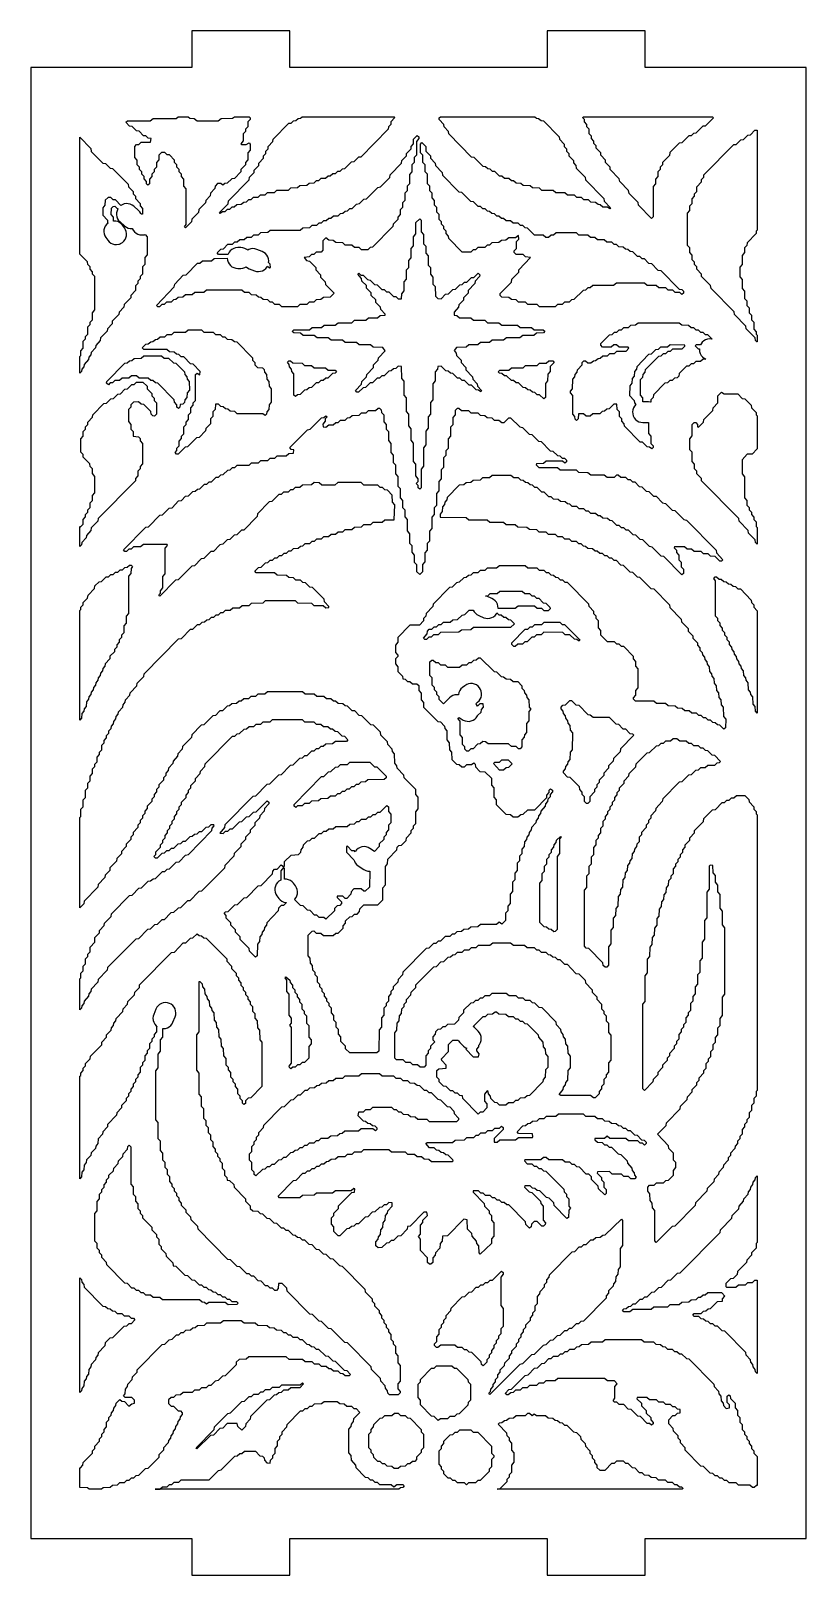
# Model space of a CAD drawing. Header units: millimetres. Extents: x 2 to 65, y 2 to 128.
import ezdxf

# ---------------------------------------------------------------- set-up
doc = ezdxf.new("R2010")
doc.units = ezdxf.units.MM
doc.layers.add('CUT', color=1, linetype='Continuous')

msp = doc.modelspace()

# ---------------------------------------------------------------- linework, layer by layer
at = {"layer": 'CUT'}
for points in [[(44.134, 2), (52.134, 2), (52.134, 5), (65.2679, 5), (65.2679, 125), (52.134, 125), (52.134, 128), (44.134, 128), (44.134, 125), (23.134, 125), (23.134, 128), (15.134, 128), (15.134, 125), (2, 125), (2, 5), (15.134, 5), (15.134, 2), (23.134, 2), (23.134, 5), (44.134, 5)], [(14.4918, 115.3347), (14.4837, 115.9129), (14.3007, 116.1101), (14.2926, 116.3007), (14.1095, 116.4978), (14.1014, 116.6884), (13.9184, 116.8856), (13.9103, 117.0761), (13.7273, 117.2733), (13.7192, 117.4638), (13.3022, 117.8865), (13.1145, 117.8949), (12.9199, 118.0803), (12.6552, 118.0642), (12.4533, 117.8515), (12.4452, 117.4671), (12.2621, 117.27), (12.254, 116.8856), (12.071, 116.6884), (12.0629, 116.4978), (11.8799, 116.3007), (11.8718, 116.1101), (11.6887, 115.9129), (11.6806, 115.5285), (11.5322, 115.4248), (11.4336, 115.5285), (11.4255, 115.7191), (11.2424, 115.9163), (11.2343, 116.1068), (11.0513, 116.304), (11.0432, 116.4945), (10.8601, 116.6917), (10.852, 116.8822), (10.669, 117.0794), (10.6609, 117.4638), (10.4752, 117.6743), (10.4752, 118.5616), (10.6297, 118.7287), (10.8173, 118.7371), (11.012, 118.9226), (11.7728, 118.9309), (11.8076, 119.2088), (11.5854, 119.2519), (11.3908, 119.4373), (11.2031, 119.4457), (10.8412, 119.8089), (10.6183, 119.8412), (10.2678, 120.1966), (10.0449, 120.2289), (9.7511, 120.5412), (9.8786, 120.6701), (11.7447, 120.6701), (11.9812, 120.8639), (13.8473, 120.8639), (14.0133, 121), (14.8286, 121), (14.9728, 120.8696), (15.3381, 120.8639), (15.5745, 120.6701), (17.2879, 120.6701), (17.5243, 120.8639), (18.463, 120.8696), (18.6072, 121), (19.8022, 121), (19.8997, 120.9012), (19.8997, 120.7628), (19.7167, 120.5656), (19.7086, 120.1812), (19.5255, 119.984), (19.5174, 119.7935), (19.3344, 119.5963), (19.3263, 119.018), (19.1384, 118.7961), (19.2062, 118.7314), (19.5816, 118.7314), (19.8011, 118.8724), (19.9023, 118.7554), (19.9023, 118.2559), (19.7167, 118.0454), (19.7086, 117.4671), (19.5255, 117.27), (19.51, 117.0681), (19.1432, 116.6884), (19.1277, 116.4865), (18.6124, 115.964), (18.3895, 115.9317), (18.0276, 115.5685), (17.8399, 115.5601), (17.6736, 115.4144), (17.5073, 115.5601), (17.2426, 115.544), (17.0407, 115.3314), (17.0251, 115.1295), (16.6584, 114.7498), (16.6428, 114.5479), (16.2761, 114.1682), (16.2605, 113.9664), (15.7183, 113.4164), (15.6871, 113.1909), (15.1449, 112.641), (15.1137, 112.4155), (14.6154, 111.9249), (14.5296, 112.0113), (14.6804, 112.2086), (14.6804, 115.1097)], [(18.0998, 113.9019), (18.131, 114.1273), (19.8201, 115.8405), (19.8438, 116.0547), (20.218, 116.4457), (20.2261, 116.6362), (20.6003, 117.0273), (20.6084, 117.2178), (20.9825, 117.6089), (20.9906, 117.7994), (21.1737, 117.9966), (21.1818, 118.1871), (21.3648, 118.3843), (21.3729, 118.5749), (21.7471, 118.9659), (21.7627, 119.1677), (23.0425, 120.4658), (23.2415, 120.4819), (23.4362, 120.6673), (23.6238, 120.6757), (23.8185, 120.8612), (24.0061, 120.8696), (24.143, 121), (31.6476, 121), (31.7101, 120.9422), (31.3763, 120.5656), (31.3682, 120.3751), (31.1852, 120.1779), (31.1696, 119.976), (28.9341, 117.7087), (28.735, 117.6926), (28.3606, 117.321), (28.1377, 117.2887), (27.5847, 116.7317), (27.397, 116.7233), (27.2024, 116.5378), (27.0147, 116.5294), (26.8201, 116.344), (26.6325, 116.3356), (26.4378, 116.1501), (26.2502, 116.1417), (26.0555, 115.9562), (25.6768, 115.9478), (25.4821, 115.7624), (25.2945, 115.754), (25.0998, 115.5685), (24.721, 115.5601), (24.5264, 115.3747), (23.9565, 115.3663), (23.7618, 115.1808), (23.1919, 115.1724), (22.9838, 114.9842), (22.0451, 114.9785), (21.8504, 114.7931), (21.2805, 114.7847), (21.0858, 114.5992), (20.7071, 114.5908), (20.5124, 114.4054), (20.1336, 114.397), (19.939, 114.2115), (19.7514, 114.2031), (19.5567, 114.0176), (19.3691, 114.0092), (19.1744, 113.8238), (18.7957, 113.8154), (18.601, 113.6299), (18.4134, 113.6215), (18.2187, 113.436), (18.0311, 113.4277), (17.8364, 113.2422), (17.6488, 113.2338), (17.4576, 113.0985), (17.3994, 113.1878)], [(40.2567, 116.1501), (39.8709, 116.5294), (39.6832, 116.5378), (39.4886, 116.7233), (39.301, 116.7317), (39.1063, 116.9172), (38.9073, 116.9333), (38.1745, 117.6764), (37.9516, 117.7087), (36.0983, 119.5883), (36.0827, 119.7902), (35.716, 120.1699), (35.7005, 120.3717), (35.3237, 120.7761), (35.3263, 120.9012), (35.4306, 121), (43.1175, 121), (43.2618, 120.8696), (43.4359, 120.8639), (43.6441, 120.6757), (43.8431, 120.6596), (45.1229, 119.3616), (45.1385, 119.1598), (45.5127, 118.7687), (45.5208, 118.5782), (45.7038, 118.381), (45.7119, 118.1905), (45.895, 117.9933), (45.9031, 117.8027), (46.2773, 117.4117), (46.2854, 117.2212), (46.4684, 117.024), (46.4921, 116.8098), (47.2255, 116.066), (47.2567, 115.8405), (48.7546, 114.3212), (48.7858, 114.0957), (49.2951, 113.5755), (49.2369, 113.4862), (49.0457, 113.6215), (48.6669, 113.6299), (48.4722, 113.8154), (48.2846, 113.8238), (48.09, 114.0092), (47.7112, 114.0176), (47.5165, 114.2031), (47.1378, 114.2115), (46.9431, 114.397), (46.5643, 114.4054), (46.3697, 114.5908), (45.7998, 114.5992), (45.5768, 114.7904), (44.8441, 114.7931), (44.6211, 114.9842), (43.7107, 114.9842), (43.5026, 115.1724), (42.9326, 115.1808), (42.738, 115.3663), (42.1681, 115.3747), (41.9734, 115.5601), (41.5947, 115.5685), (41.4, 115.754), (41.2124, 115.7624), (41.0177, 115.9478), (40.6389, 115.9562), (40.4443, 116.1417)], [(57.6979, 120.9043), (57.0319, 120.2289), (56.8328, 120.2128), (56.2673, 119.6473), (56.0683, 119.6312), (55.8736, 119.4457), (55.686, 119.4373), (55.1205, 118.8719), (54.8975, 118.8396), (54.1378, 118.0691), (54.1066, 117.8436), (53.5487, 117.27), (53.5406, 117.0794), (53.3576, 116.8822), (53.3495, 116.6917), (53.1665, 116.4945), (53.1584, 116.1101), (52.9753, 115.9129), (52.9672, 115.5285), (52.7787, 115.3035), (52.7787, 112.8278), (52.6525, 112.7003), (51.5808, 113.7725), (51.5496, 113.998), (50.8162, 114.7418), (50.785, 114.9673), (50.0516, 115.7111), (50.0205, 115.9366), (49.2871, 116.6804), (49.2715, 116.8822), (48.8973, 117.2733), (48.8892, 117.4638), (48.515, 117.8549), (48.5069, 118.0454), (48.1328, 118.4365), (48.1247, 118.627), (47.9416, 118.8242), (47.9335, 119.0147), (47.7505, 119.2119), (47.7424, 119.4024), (47.5593, 119.5996), (47.5512, 119.984), (47.3682, 120.1812), (47.3601, 120.3717), (47.1771, 120.5689), (47.169, 120.7595), (47.0237, 120.9289), (47.0941, 121), (57.6246, 121)], [(55.9615, 113.9255), (55.9696, 114.3099), (56.1526, 114.5071), (56.1607, 114.6976), (56.3438, 114.8948), (56.3519, 115.2792), (56.726, 115.6703), (56.7341, 115.8608), (56.9172, 116.058), (56.9327, 116.2598), (59.3594, 118.721), (59.5585, 118.7371), (59.9328, 119.1087), (60.1558, 119.141), (60.5063, 119.4965), (60.7292, 119.5287), (61.0911, 119.8919), (61.2679, 119.8998), (61.2679, 111.7272), (61.1944, 111.648), (61.1863, 111.4575), (60.4455, 110.7023), (60.4217, 110.4881), (60.2387, 110.291), (60.2306, 109.9066), (60.0421, 109.6816), (60.0395, 108.9373), (59.8509, 108.7123), (59.8509, 107.9436), (60.0395, 107.7186), (60.0421, 106.9743), (60.2306, 106.7493), (60.2387, 106.1711), (60.4217, 105.9739), (60.4298, 105.5895), (60.6129, 105.3923), (60.621, 105.0079), (60.804, 104.8107), (60.8121, 104.4263), (60.9952, 104.2291), (61.0033, 103.6509), (61.1863, 103.4537), (61.1944, 103.2632), (61.2679, 103.184), (61.2679, 102.6325), (61.2539, 102.6195), (61.1304, 102.7337), (61.1067, 102.9479), (60.3733, 103.6917), (60.3421, 103.9172), (59.4176, 104.8549), (59.3864, 105.0804), (57.5062, 106.9874), (57.475, 107.2129), (56.7416, 107.9567), (56.726, 108.1585), (56.3519, 108.5495), (56.3438, 108.7401), (56.1607, 108.9373), (56.1526, 109.1278), (55.9696, 109.325), (55.9615, 109.7094), (55.7784, 109.9066), (55.7703, 110.291), (55.5847, 110.5014), (55.5847, 113.1335), (55.7703, 113.3439), (55.7784, 113.7283)], [(8.5229, 110.6884), (8.6733, 110.6166), (8.8348, 110.5755), (9.0012, 110.5667), (9.1661, 110.5905), (9.223, 110.6106), (9.2384, 110.595), (9.3228, 110.6296), (9.3228, 110.6459), (9.3232, 110.6461), (9.4664, 110.7312), (9.5903, 110.8426), (9.6901, 110.9761), (9.7619, 111.1265), (9.803, 111.2879), (9.8118, 111.4543), (9.788, 111.6193), (9.7324, 111.7764), (9.6473, 111.9196), (9.4842, 112.1413), (9.3727, 112.2652), (9.2393, 112.3649), (9.0889, 112.4367), (8.9274, 112.4778), (8.761, 112.4866), (8.754, 112.4856), (8.7495, 112.8112), (8.5638, 113.0216), (8.5664, 113.5345), (8.7069, 113.6806), (8.8528, 113.6883), (9.0474, 113.5029), (9.1106, 113.4978), (9.0972, 113.4791), (9.0286, 113.3272), (8.9909, 113.1649), (8.9856, 112.9984), (9.0129, 112.834), (9.0717, 112.6781), (9.1598, 112.5367), (9.2739, 112.4152), (9.6652, 112.0726), (9.8007, 111.9757), (9.9525, 111.9071), (10.1149, 111.8694), (10.2762, 111.8642), (10.346, 111.7335), (10.4517, 111.6046), (10.5804, 111.4988), (10.7273, 111.4201), (10.8867, 111.3717), (11.0525, 111.3552), (11.1048, 111.3552), (11.2706, 111.3714), (11.3225, 111.3871), (11.4921, 111.1949), (11.4921, 109.726), (11.3064, 109.5155), (11.2983, 108.9373), (11.1153, 108.7401), (11.1072, 108.1618), (10.9241, 107.9646), (10.916, 107.7741), (10.733, 107.5769), (10.7249, 107.3864), (10.5419, 107.1892), (10.5338, 106.8048), (10.1596, 106.4137), (10.144, 106.2119), (9.6018, 105.662), (9.5781, 105.4478), (9.2039, 105.0567), (9.1883, 104.8549), (8.6461, 104.3049), (8.6223, 104.0907), (8.2482, 103.6997), (8.2326, 103.4979), (7.6904, 102.9479), (7.6666, 102.7337), (7.2925, 102.3427), (7.2844, 102.1521), (6.9102, 101.7611), (6.9021, 101.5705), (6.719, 101.3734), (6.7109, 101.1828), (6.3367, 100.7918), (6.3286, 100.6012), (6.1456, 100.4041), (6.1375, 100.2135), (6, 100.0654), (6, 101.4392), (6.0735, 101.5184), (6.0816, 101.9028), (6.2646, 102.1), (6.2727, 102.6782), (6.4558, 102.8754), (6.4639, 103.066), (6.6469, 103.2632), (6.655, 103.8414), (6.8381, 104.0386), (6.8462, 104.2291), (7.0292, 104.4263), (7.0373, 105.0046), (7.2258, 105.2296), (7.2203, 107.9646), (7.0373, 108.1618), (7.0292, 108.3524), (6.8462, 108.5495), (6.8381, 108.7401), (6.655, 108.9373), (6.6313, 109.1515), (6, 109.7943), (6, 119.3281), (6.8946, 118.3923), (6.9258, 118.1668), (7.8767, 117.2024), (8.0996, 117.1701), (8.474, 116.7985), (8.673, 116.7824), (9.9529, 115.4844), (9.9684, 115.2825), (10.3426, 114.8915), (10.3507, 114.701), (10.5338, 114.5038), (10.5419, 114.3132), (10.916, 113.9222), (10.9241, 113.7317), (11.1098, 113.5212), (11.1125, 113.0545), (11.1059, 113.0552), (11.0536, 113.0552), (11.0016, 113.0501), (10.987, 113.0888), (10.8989, 113.2303), (10.7849, 113.3518), (10.3936, 113.6943), (10.258, 113.7913), (10.1062, 113.8599), (9.9439, 113.8976), (9.7773, 113.9029), (9.613, 113.8756), (9.4571, 113.8167), (9.3533, 113.7521), (8.9059, 114.2031), (8.7183, 114.2115), (8.5236, 114.397), (8.3112, 114.4026), (8.0726, 114.1918), (8.0489, 113.7838), (7.8604, 113.5588), (7.8659, 112.9562), (8.2401, 112.5652), (8.2482, 112.3746), (8.2965, 112.3226), (8.2958, 112.3221), (8.1719, 112.2107), (8.0721, 112.0772), (8.0003, 111.9269), (7.9592, 111.7654), (7.9504, 111.599), (7.9742, 111.4341), (8.0298, 111.277), (8.1149, 111.1337), (8.278, 110.912), (8.3895, 110.7882)], [(21.168, 108.6216), (21.2715, 108.7522), (21.3042, 108.8159), (21.4715, 108.6564), (21.5558, 108.691), (21.5403, 108.9576), (21.3962, 109.0982), (21.4067, 109.2268), (21.3875, 109.3923), (21.3364, 109.5509), (21.2554, 109.6965), (21.1475, 109.8235), (21.0169, 109.927), (20.8687, 110.003), (20.4404, 110.172), (20.2801, 110.2176), (20.114, 110.2311), (19.9485, 110.212), (19.7899, 110.1609), (19.6952, 110.1082), (19.6139, 110.1746), (19.4668, 110.2528), (19.3072, 110.3009), (19.1414, 110.3168), (18.878, 110.3163), (18.7122, 110.2996), (18.5529, 110.2509), (18.4061, 110.172), (18.2775, 110.0661), (18.1721, 109.937), (18.0938, 109.7899), (18.0821, 109.7511), (17.3197, 109.7527), (17.2082, 109.8921), (17.4994, 110.1911), (17.7223, 110.2234), (18.0842, 110.5866), (18.463, 110.595), (18.6577, 110.7804), (18.8453, 110.7888), (19.0399, 110.9743), (19.4187, 110.9827), (19.6134, 111.1682), (19.9921, 111.1765), (20.1868, 111.362), (20.5656, 111.3704), (20.7602, 111.5559), (21.3301, 111.5643), (21.5248, 111.7497), (23.9778, 111.7524), (24.2008, 111.9436), (24.7707, 111.952), (24.9653, 112.1375), (25.3441, 112.1458), (25.5388, 112.3313), (25.7264, 112.3397), (25.921, 112.5252), (26.1087, 112.5336), (26.3033, 112.719), (26.491, 112.7274), (26.6856, 112.9129), (27.0644, 112.9213), (27.259, 113.1068), (27.4467, 113.1152), (27.6413, 113.3006), (27.8289, 113.309), (28.0236, 113.4945), (28.2112, 113.5029), (28.5856, 113.8745), (28.8086, 113.9068), (29.159, 114.2622), (29.382, 114.2945), (30.3059, 115.2315), (30.5288, 115.2638), (31.2886, 116.0343), (31.3198, 116.2598), (32.2443, 117.1975), (32.268, 117.4117), (32.6422, 117.8027), (32.6503, 117.9933), (33.0245, 118.3843), (33.0326, 118.5749), (33.2156, 118.772), (33.2312, 119.1677), (33.5249, 119.4617), (33.6619, 119.3503), (33.6619, 119.2119), (33.4734, 118.9869), (33.4708, 117.8549), (33.2877, 117.6577), (33.2796, 117.2733), (33.0966, 117.0761), (33.0885, 116.4978), (32.9, 116.2728), (32.8973, 115.5285), (32.7143, 115.3314), (32.7062, 114.947), (32.5232, 114.7498), (32.5151, 114.1715), (32.332, 113.9743), (32.3239, 113.5899), (32.1409, 113.3927), (32.1328, 113.0083), (31.9497, 112.8112), (31.9342, 112.6093), (31.5674, 112.2296), (31.5519, 112.0277), (29.8898, 110.342), (29.6907, 110.3259), (29.4961, 110.1404), (28.9793, 110.1404), (28.7847, 110.3259), (28.4059, 110.3343), (28.1829, 110.5254), (27.6413, 110.5281), (27.4467, 110.7136), (26.8767, 110.722), (26.6821, 110.9075), (26.3033, 110.9159), (26.0839, 111.1063), (25.8332, 110.8725), (25.8277, 110.1137), (25.6847, 109.9543), (25.2945, 109.9382), (25.0998, 109.7527), (24.9122, 109.7443), (24.7175, 109.5588), (24.3042, 109.5159), (24.506, 109.2541), (24.7289, 109.2218), (25.2442, 108.6992), (25.2598, 108.4974), (25.634, 108.1064), (25.6421, 107.9158), (26.0162, 107.5248), (26.04, 107.3106), (26.7404, 106.5965), (26.4378, 106.2632), (25.8679, 106.2548), (25.6732, 106.0693), (25.2945, 106.0609), (25.0998, 105.8755), (24.721, 105.8671), (24.5264, 105.6816), (23.9565, 105.6732), (23.7483, 105.485), (22.494, 105.485), (22.2858, 105.6732), (21.9071, 105.6816), (21.7124, 105.8671), (21.5248, 105.8755), (21.3301, 106.0609), (20.9514, 106.0693), (20.7567, 106.2548), (20.5691, 106.2632), (20.3744, 106.4487), (19.9956, 106.457), (19.801, 106.6425), (19.4222, 106.6509), (19.2276, 106.8364), (16.3391, 106.8421), (16.1162, 106.6509), (15.3834, 106.6482), (15.1604, 106.457), (14.6188, 106.4543), (14.3959, 106.2632), (14.0171, 106.2548), (13.8225, 106.0693), (13.6348, 106.0609), (13.4402, 105.8755), (13.0614, 105.8671), (12.8667, 105.6816), (12.6791, 105.6732), (12.4845, 105.4877), (12.35, 105.4877), (12.246, 105.5893), (13.7035, 107.1167), (13.7347, 107.3422), (14.4411, 108.0587), (14.6641, 108.0909), (15.5994, 109.0357), (15.787, 109.0441), (15.9952, 109.2323), (16.7427, 109.2379), (16.9509, 109.4261), (18.0314, 109.4486), (18.0465, 109.2987), (18.0952, 109.1393), (18.1741, 108.9926), (18.28, 108.864), (18.4091, 108.7585), (18.5562, 108.6803), (18.7157, 108.6323), (18.8816, 108.6163), (19.145, 108.6169), (19.3108, 108.6335), (19.4701, 108.6822), (19.5765, 108.7394), (19.6683, 108.6666), (19.8166, 108.5905), (20.2449, 108.4216), (20.4052, 108.3759), (20.5713, 108.3624), (20.7368, 108.3816), (20.8954, 108.4327), (21.041, 108.5137)], [(50.7128, 110.1988), (50.9075, 110.0134), (51.0951, 110.005), (51.4809, 109.6257), (51.6685, 109.6173), (51.8632, 109.4318), (52.0508, 109.4234), (52.4127, 109.0602), (52.6356, 109.028), (53.1772, 108.4787), (53.4002, 108.4464), (54.8975, 106.9278), (55.1205, 106.8955), (55.2609, 106.7493), (55.2609, 106.6109), (55.1239, 106.4995), (54.9711, 106.6425), (54.5923, 106.6509), (54.3976, 106.8364), (54.0189, 106.8448), (53.8242, 107.0302), (53.2543, 107.0386), (53.0314, 107.2298), (52.2986, 107.2325), (52.0756, 107.4236), (49.7889, 107.4236), (49.5524, 107.2298), (47.8492, 107.2241), (47.6545, 107.0386), (47.4669, 107.0302), (47.2723, 106.8448), (47.0607, 106.8202), (46.3165, 106.0693), (46.1289, 106.0609), (45.9343, 105.8755), (45.5555, 105.8671), (45.3608, 105.6816), (44.9821, 105.6732), (44.7739, 105.485), (43.5196, 105.485), (43.3114, 105.6732), (42.5639, 105.6789), (42.3557, 105.8671), (41.7858, 105.8755), (41.5911, 106.0609), (41.2124, 106.0693), (41.0177, 106.2548), (40.4478, 106.2632), (40.296, 106.4171), (40.3034, 106.5668), (41.2279, 107.5044), (41.2591, 107.7299), (41.817, 108.3035), (41.8325, 108.5054), (42.7725, 109.5159), (42.3592, 109.5588), (42.1646, 109.7443), (41.5947, 109.7527), (41.4428, 109.9066), (41.4428, 110.045), (41.6258, 110.2422), (41.6339, 110.8204), (41.817, 111.0176), (41.7819, 111.2954), (41.538, 111.1097), (40.9964, 111.107), (40.7734, 110.9159), (40.3947, 110.9075), (40.2, 110.722), (39.6301, 110.7136), (39.4354, 110.5281), (39.2478, 110.5197), (39.0532, 110.3343), (38.4832, 110.3259), (38.2886, 110.1404), (38.101, 110.132), (37.8928, 109.9438), (37.1984, 109.9465), (36.0983, 111.0584), (36.0827, 111.2603), (35.8997, 111.4575), (35.8916, 111.648), (35.7086, 111.8452), (35.7005, 112.0357), (35.5174, 112.2329), (35.5093, 112.4234), (35.3263, 112.6206), (35.3182, 113.005), (35.1351, 113.2022), (35.127, 113.5866), (34.944, 113.7838), (34.9359, 114.1682), (34.7528, 114.3654), (34.7447, 114.7498), (34.5617, 114.947), (34.5536, 115.3314), (34.3706, 115.5285), (34.3625, 116.3007), (34.1794, 116.4978), (34.1713, 117.0761), (33.9883, 117.2733), (33.9802, 117.8515), (33.7945, 118.062), (33.7945, 118.7554), (33.9072, 118.8802), (34.2353, 118.5749), (34.2434, 118.1905), (34.6102, 117.8107), (34.6257, 117.6089), (34.9999, 117.2178), (35.0236, 117.0036), (35.5659, 116.4537), (35.5971, 116.2282), (36.9302, 114.8761), (37.1532, 114.8438), (37.8859, 114.1006), (38.1089, 114.0684), (38.4832, 113.6967), (38.6709, 113.6883), (38.8655, 113.5029), (39.0532, 113.4945), (39.2478, 113.309), (39.4354, 113.3006), (39.6301, 113.1152), (39.8177, 113.1068), (40.0124, 112.9213), (40.2, 112.9129), (40.3947, 112.7274), (40.5823, 112.719), (40.7769, 112.5336), (41.1557, 112.5252), (41.3504, 112.3397), (41.7291, 112.3313), (41.9238, 112.1458), (42.1114, 112.1375), (42.3061, 111.952), (42.5051, 111.9359), (43.0706, 111.3704), (43.8182, 111.3647), (44.0264, 111.1765), (44.2388, 111.1709), (44.4618, 111.362), (44.6494, 111.3704), (44.8576, 111.5586), (46.4942, 111.5586), (46.7023, 111.3704), (47.4634, 111.362), (47.658, 111.1765), (48.0368, 111.1682), (48.2315, 110.9827), (48.7879, 110.977), (48.996, 110.7888), (49.3748, 110.7804), (49.5695, 110.595), (49.7571, 110.5866), (49.9517, 110.4011), (50.3305, 110.3927), (50.5252, 110.2072)], [(38.1506, 107.8809), (38.4946, 108.2178), (38.6316, 108.1064), (38.6241, 107.9567), (38.2574, 107.5769), (38.2418, 107.3751), (37.6996, 106.8251), (37.6759, 106.6109), (37.3017, 106.2199), (37.2936, 106.0293), (36.9194, 105.6383), (36.9113, 105.4478), (36.5371, 105.0567), (36.5512, 104.793), (36.7595, 104.7707), (36.9824, 104.5796), (37.8928, 104.5796), (38.1293, 104.3857), (39.0397, 104.3857), (39.2761, 104.1919), (40.1865, 104.1919), (40.423, 103.998), (41.7156, 103.998), (41.9238, 103.8098), (42.8625, 103.8041), (43.0706, 103.616), (43.8182, 103.6103), (43.9431, 103.4947), (43.8317, 103.3553), (43.2618, 103.3469), (43.0536, 103.1587), (42.1432, 103.1587), (41.9068, 102.9648), (40.8052, 102.9648), (40.5688, 102.771), (39.6584, 102.771), (39.4354, 102.5798), (38.7027, 102.5771), (38.4797, 102.386), (37.747, 102.3833), (37.524, 102.1921), (36.7391, 102.1676), (36.5323, 101.9305), (36.7202, 101.7089), (36.7283, 101.5184), (37.1025, 101.1274), (37.1106, 100.9368), (37.4847, 100.5458), (37.5085, 100.3316), (38.0507, 99.7816), (38.0663, 99.5798), (38.433, 99.2), (38.4485, 98.9982), (38.7823, 98.6482), (38.7127, 98.5512), (38.5329, 98.6942), (38.3338, 98.7103), (37.9595, 99.0819), (37.7604, 99.098), (37.386, 99.4697), (37.1984, 99.4781), (37.0037, 99.6635), (36.8161, 99.6719), (36.4303, 100.0512), (36.2427, 100.0596), (36.048, 100.2451), (35.8604, 100.2535), (35.4746, 100.6328), (35.2132, 100.619), (35.191, 100.4074), (35.0025, 100.1824), (34.9999, 99.4381), (34.8114, 99.2131), (34.8114, 97.9005), (34.6257, 97.69), (34.6202, 96.7373), (34.4291, 96.499), (34.4291, 95.5741), (34.2379, 95.3358), (34.2379, 94.2171), (34.0468, 93.9788), (34.0468, 92.4723), (33.8557, 92.2341), (33.8557, 90.7276), (33.743, 90.6029), (33.606, 90.7143), (33.5979, 90.9049), (33.4527, 91.0743), (33.5979, 91.2438), (33.6034, 91.4586), (33.4122, 91.6969), (33.4068, 92.6496), (33.2211, 92.8601), (33.2211, 94.3665), (33.03, 94.6048), (33.03, 95.5297), (32.8388, 95.768), (32.8333, 96.7207), (32.6477, 96.9312), (32.6477, 98.0499), (32.4565, 98.2882), (32.4565, 99.4069), (32.2654, 99.6452), (32.2459, 100.619), (31.9844, 100.6328), (31.7898, 100.4474), (31.6021, 100.439), (31.4075, 100.2535), (31.2199, 100.2451), (30.8341, 99.8658), (30.6464, 99.8574), (30.4518, 99.6719), (30.2642, 99.6635), (29.8898, 99.2919), (29.6907, 99.2758), (29.3163, 98.9042), (29.1173, 98.8881), (28.7429, 98.5165), (28.597, 98.5087), (28.4931, 98.6595), (28.9949, 99.1684), (29.0186, 99.3826), (29.3928, 99.7737), (29.4083, 99.9755), (29.9506, 100.5254), (29.9743, 100.7396), (30.3485, 101.1307), (30.364, 101.3325), (30.9219, 101.9061), (30.72, 102.1676), (29.935, 102.1921), (29.7121, 102.3833), (28.8017, 102.3833), (28.5652, 102.5771), (27.6548, 102.5771), (27.4184, 102.771), (26.508, 102.771), (26.2715, 102.9648), (25.3611, 102.9648), (25.1247, 103.1587), (24.2143, 103.1587), (24.0061, 103.3469), (23.4497, 103.3526), (23.3248, 103.4681), (23.4497, 103.6103), (24.7424, 103.6103), (24.9653, 103.8014), (25.7264, 103.8098), (25.9345, 103.998), (26.8449, 103.998), (27.0814, 104.1919), (28.1829, 104.1919), (28.4194, 104.3857), (29.3298, 104.3857), (29.5527, 104.5769), (30.2855, 104.5796), (30.5084, 104.7707), (30.9078, 104.7929), (30.9063, 104.8865), (30.5477, 105.2539), (30.524, 105.4681), (30.1654, 105.8355), (30.1417, 106.0497), (29.7832, 106.4171), (29.7594, 106.6313), (29.4009, 106.9986), (29.3771, 107.2129), (29.0186, 107.5802), (28.9949, 107.7944), (28.6767, 108.1474), (28.7598, 108.2205), (28.9262, 108.0748), (29.1138, 108.0664), (29.4757, 107.7032), (29.6986, 107.6709), (30.0491, 107.3155), (30.2721, 107.2832), (30.6464, 106.9116), (30.8341, 106.9032), (31.0287, 106.7177), (31.2164, 106.7093), (31.6021, 106.33), (31.7898, 106.3216), (31.9844, 106.1362), (32.2459, 106.15), (32.268, 106.5555), (32.4565, 106.7805), (32.4591, 107.5248), (32.6477, 107.7498), (32.6503, 108.4941), (32.8333, 108.6913), (32.8414, 109.2695), (33.03, 109.4945), (33.0326, 110.2388), (33.2211, 110.4638), (33.2237, 111.2081), (33.4122, 111.4331), (33.4149, 112.3713), (33.743, 112.6766), (33.8557, 112.5519), (33.8611, 111.5992), (34.0468, 111.3887), (34.0523, 110.6299), (34.2353, 110.4327), (34.2434, 109.8544), (34.4291, 109.644), (34.4346, 108.8851), (34.6176, 108.6879), (34.6202, 108.1375), (34.8088, 107.9125), (34.8169, 107.3342), (34.9999, 107.1371), (35.008, 106.3649), (35.2099, 106.1523), (35.4746, 106.1362), (35.849, 106.5078), (36.0719, 106.54), (36.4224, 106.8955), (36.6454, 106.9278), (37.0073, 107.2909), (37.1949, 107.2993), (37.3895, 107.4848), (37.5772, 107.4932), (37.9516, 107.8648)], [(13.7677, 93.6078), (13.9103, 93.764), (13.9184, 93.9545), (14.1014, 94.1517), (14.1095, 94.5361), (14.2926, 94.7333), (14.3007, 94.9238), (14.4837, 95.121), (14.4918, 95.6993), (14.6749, 95.8964), (14.683, 96.087), (14.866, 96.2842), (14.8741, 96.6686), (15.0572, 96.8657), (15.0653, 97.2501), (15.2483, 97.4473), (15.2564, 97.6379), (15.4394, 97.835), (15.4475, 99.9642), (15.5711, 100.0784), (15.7866, 99.9324), (15.8217, 100.2102), (15.2375, 100.8105), (15.0145, 100.8428), (14.4729, 101.3921), (14.2614, 101.4167), (14.0667, 101.6021), (13.8791, 101.6105), (13.6845, 101.796), (13.3057, 101.8044), (13.0827, 101.9955), (11.2166, 101.9955), (11.0917, 102.1377), (11.3943, 102.4444), (11.5819, 102.4528), (11.7766, 102.6383), (11.9642, 102.6467), (12.1588, 102.8321), (12.3465, 102.8405), (12.5411, 103.026), (12.9199, 103.0344), (13.1145, 103.2198), (13.4933, 103.2282), (13.688, 103.4137), (14.6119, 103.4164), (14.8483, 103.6103), (15.9115, 103.6103), (16.1197, 103.4221), (16.8672, 103.4164), (17.0754, 103.2282), (17.4541, 103.2198), (17.6488, 103.0344), (17.8364, 103.026), (18.0311, 102.8405), (18.4099, 102.8321), (18.6045, 102.6467), (18.8036, 102.6306), (20.0834, 101.3325), (20.0989, 101.1307), (20.282, 100.9335), (20.2901, 100.743), (20.492, 100.5303), (20.8947, 100.5058), (21.0391, 100.3632), (21.0547, 100.1614), (21.2377, 99.9642), (21.2458, 99.5798), (21.4288, 99.3826), (21.4369, 98.9982), (21.62, 98.801), (21.62, 97.6933), (21.4369, 97.4961), (21.4288, 97.1117), (21.2458, 96.9146), (21.2377, 96.724), (21.1142, 96.6099), (20.9195, 96.7613), (18.8488, 96.764), (18.6541, 96.9495), (18.2754, 96.9579), (18.0807, 97.1433), (17.8931, 97.1517), (17.6984, 97.3372), (17.5108, 97.3456), (17.3162, 97.531), (17.0756, 97.5311), (17.0326, 97.1117), (16.8495, 96.9146), (16.8414, 96.5302), (16.6584, 96.333), (16.6503, 95.9486), (16.2761, 95.5575), (16.2605, 95.3557), (15.7453, 94.8331), (15.5223, 94.8008), (14.7896, 94.0577), (14.5905, 94.0415), (14.025, 93.4761), (13.8791, 93.4684)], [(56.7122, 101.5266), (56.821, 101.4003), (56.9523, 101.2977), (57.0759, 101.2193), (56.8611, 101.2201), (56.6382, 101.0289), (56.2594, 101.0205), (56.0648, 100.8351), (55.8771, 100.8267), (55.6825, 100.6412), (55.4949, 100.6328), (54.9024, 100.04), (54.8786, 99.8258), (54.7382, 99.6796), (54.5391, 99.6635), (54.3445, 99.4781), (54.1569, 99.4697), (53.9622, 99.2842), (53.7507, 99.2596), (52.7998, 98.2952), (52.7761, 98.081), (52.593, 97.8839), (52.5912, 97.7126), (52.5751, 97.7177), (52.4096, 97.7366), (51.9662, 97.7435), (51.953, 97.7424), (51.953, 98.0499), (51.7618, 98.2882), (51.7618, 99.5632), (51.9319, 99.75), (51.9556, 99.9642), (52.1386, 100.1614), (52.1542, 100.3632), (53.2429, 101.4674), (53.4419, 101.4835), (53.6366, 101.669), (53.8242, 101.6774), (54.0189, 101.8628), (54.2065, 101.8712), (54.4012, 102.0567), (55.1622, 102.0651), (55.3724, 102.2702), (55.3739, 102.3638), (54.1852, 102.3833), (53.9622, 102.1921), (53.3923, 102.1837), (53.1976, 101.9982), (52.9861, 101.9737), (52.6242, 101.6105), (52.4127, 101.586), (51.4462, 100.5979), (51.4381, 100.4074), (51.255, 100.2102), (51.2469, 99.8258), (51.0639, 99.6286), (51.0558, 99.2442), (50.8728, 99.047), (50.8673, 98.2506), (51.2469, 97.8317), (51.255, 97.6412), (51.3735, 97.5136), (51.3613, 97.5039), (51.2536, 97.3767), (51.1728, 97.231), (51.122, 97.0723), (51.1031, 96.9068), (51.1168, 96.7407), (51.1627, 96.5805), (51.239, 96.4324), (51.3427, 96.302), (51.4698, 96.1943), (51.6156, 96.1134), (51.7743, 96.0626), (51.9398, 96.0437), (52.3832, 96.0368), (52.3964, 96.0379), (52.3964, 95.1488), (52.5849, 94.9238), (52.593, 94.3455), (52.7761, 94.1484), (52.7761, 94.01), (52.6775, 93.9062), (52.4862, 94.0415), (52.2872, 94.0577), (51.9128, 94.4293), (51.7138, 94.4454), (50.4339, 95.7434), (50.4184, 95.9452), (50.2353, 96.1424), (50.2272, 96.333), (50.0442, 96.5302), (50.0361, 96.9146), (49.853, 97.1117), (49.81, 97.5311), (49.5695, 97.531), (49.1837, 97.1517), (48.996, 97.1433), (48.8014, 96.9579), (48.6138, 96.9495), (48.4191, 96.764), (47.8492, 96.7556), (47.6545, 96.5701), (47.3289, 96.5701), (47.106, 96.7613), (46.7025, 96.7557), (46.6595, 96.3363), (46.536, 96.2221), (46.4199, 96.325), (46.4044, 96.5268), (46.2187, 96.7373), (46.2187, 98.2438), (46.0302, 98.4688), (46.0276, 98.5939), (46.2132, 98.8043), (46.2213, 99.5765), (46.4044, 99.7737), (46.4125, 99.9642), (46.5955, 100.1614), (46.6036, 100.3519), (46.9778, 100.743), (46.9934, 100.9448), (47.1378, 101.0874), (47.2587, 101.0901), (47.4669, 100.9019), (47.7077, 100.9019), (47.9023, 101.0874), (48.09, 101.0958), (48.2846, 101.2812), (48.4722, 101.2896), (48.6669, 101.4751), (49.0457, 101.4835), (49.2403, 101.669), (49.6191, 101.6774), (49.8138, 101.8628), (50.5748, 101.8712), (50.8007, 102.1001), (50.7377, 102.1894), (50.0049, 102.1921), (49.7819, 102.3833), (49.5695, 102.3776), (49.3613, 102.1894), (48.6555, 102.1998), (48.515, 102.346), (48.515, 102.4844), (49.2289, 103.2121), (49.428, 103.2282), (49.6226, 103.4137), (49.8102, 103.4221), (50.0049, 103.6076), (50.1925, 103.616), (50.3872, 103.8014), (50.7659, 103.8098), (50.9606, 103.9953), (51.3394, 104.0037), (51.5475, 104.1919), (54.9044, 104.1919), (55.1126, 104.0037), (55.669, 103.998), (55.8771, 103.8098), (56.0648, 103.8014), (56.2594, 103.616), (56.4471, 103.6076), (56.6417, 103.4221), (56.8293, 103.4137), (57.024, 103.2282), (57.2116, 103.2198), (57.5971, 102.8408), (57.5535, 102.8529), (57.3873, 102.8653), (57.2219, 102.845), (57.0636, 102.7929), (56.9186, 102.7108), (56.7923, 102.6021), (56.6897, 102.4708), (56.6439, 102.3799), (56.2877, 102.3833), (56.2247, 102.294), (56.4506, 102.0651), (56.5628, 102.0634), (56.5578, 101.9953), (56.5781, 101.8299), (56.6302, 101.6716)], [(14.5558, 99.9675), (14.7389, 99.7703), (14.747, 99.5798), (14.93, 99.3826), (14.9326, 98.6759), (14.747, 98.4654), (14.7389, 98.081), (14.5558, 97.8839), (14.5403, 97.682), (14.3959, 97.5394), (14.1876, 97.5172), (14.1655, 97.3056), (14.0554, 97.1941), (13.9184, 97.3056), (13.9103, 97.4961), (13.7273, 97.6933), (13.7035, 97.9075), (12.3704, 99.2596), (12.1588, 99.2842), (11.9642, 99.4697), (11.7766, 99.4781), (11.5819, 99.6635), (10.8344, 99.6692), (10.6262, 99.8574), (10.2226, 99.8631), (9.9996, 99.6719), (9.458, 99.6692), (9.2351, 99.4781), (8.8563, 99.4697), (8.6616, 99.2842), (8.474, 99.2758), (8.3212, 99.1328), (8.1842, 99.2442), (8.1916, 99.3939), (9.6626, 100.8858), (9.8616, 100.9019), (10.0563, 101.0874), (10.2439, 101.0958), (10.4386, 101.2812), (11.0085, 101.2896), (11.2166, 101.4778), (12.6621, 101.4778), (12.8703, 101.2896), (13.2355, 101.2839), (13.6348, 100.9019), (13.8339, 100.8858), (14.5403, 100.1693)], [(24.5264, 98.7026), (24.3388, 98.6942), (23.9644, 98.3226), (23.7653, 98.3065), (23.5855, 98.1635), (23.4729, 98.2882), (23.4674, 100.0163), (23.2843, 100.2135), (23.2762, 100.4041), (23.0932, 100.6012), (23.0851, 100.7918), (22.9425, 100.9745), (23.0539, 101.0874), (23.1749, 101.0901), (23.3831, 100.9019), (24.1306, 100.8962), (24.3388, 100.708), (24.9087, 100.6997), (25.1316, 100.5085), (26.0555, 100.5058), (26.2502, 100.3203), (26.8201, 100.3119), (26.9315, 100.1725), (26.8201, 100.0596), (26.6086, 100.0351), (26.2467, 99.6719), (26.059, 99.6635), (25.8644, 99.4781), (25.6768, 99.4697), (25.4821, 99.2842), (25.2945, 99.2758), (24.9087, 98.8965), (24.721, 98.8881)], [(41.5947, 99.2842), (41.4, 99.4697), (41.2124, 99.4781), (40.8266, 99.8574), (40.6389, 99.8658), (40.4443, 100.0512), (40.2567, 100.0596), (40.1426, 100.1858), (40.2702, 100.3146), (41.0177, 100.3203), (41.2259, 100.5085), (42.1646, 100.5142), (42.3727, 100.7024), (43.3114, 100.708), (43.5061, 100.8935), (44.0477, 100.8962), (44.2706, 101.0874), (44.5963, 101.0874), (44.7077, 100.9479), (44.3896, 100.6216), (44.3658, 100.2135), (44.1773, 99.9885), (44.1747, 99.4381), (43.9917, 99.2409), (43.9862, 98.0943), (43.86, 97.9669), (43.5026, 98.3065), (43.3149, 98.3149), (43.1203, 98.5004), (42.9326, 98.5087), (42.738, 98.6942), (42.5504, 98.7026), (42.3557, 98.8881), (42.1681, 98.8965), (41.7823, 99.2758)], [(12.1022, 96.5701), (11.9563, 96.5778), (11.8158, 96.724), (11.7921, 96.9382), (11.2235, 97.5149), (11.012, 97.5394), (10.789, 97.7306), (10.3615, 97.7087), (10.1596, 97.4961), (10.1515, 97.3056), (9.9684, 97.1084), (9.963, 96.1181), (10.1515, 95.8931), (10.1596, 95.5087), (10.3426, 95.3115), (10.3508, 94.9269), (10.7756, 94.8761), (10.916, 94.7299), (10.9241, 94.5394), (11.1098, 94.3289), (11.1098, 92.6662), (10.9241, 92.4557), (10.916, 92.2652), (10.733, 92.068), (10.7249, 91.6836), (10.5419, 91.4864), (10.5263, 91.2846), (7.4992, 88.2145), (7.468, 87.989), (6.9258, 87.439), (6.9021, 87.2248), (6.5279, 86.8338), (6.5198, 86.6432), (6.1456, 86.2522), (6.1375, 86.0617), (6, 85.918), (6, 87.5527), (6.0389, 87.5255), (6.2646, 87.7543), (6.2727, 88.1387), (6.4558, 88.3359), (6.4639, 88.5264), (6.6469, 88.7236), (6.655, 88.9141), (6.8381, 89.1113), (6.8462, 89.4957), (7.0292, 89.6929), (7.0373, 90.0773), (7.2258, 90.3023), (7.2258, 91.6525), (7.0373, 91.8775), (7.0292, 92.2619), (6.8462, 92.4591), (6.8224, 92.6733), (6.2802, 93.2232), (6.2646, 93.4251), (6.079, 93.6355), (6.079, 94.7167), (6.2646, 94.9271), (6.2727, 95.3115), (6.4558, 95.5087), (6.4639, 95.6993), (6.6469, 95.8964), (6.655, 96.087), (7.0292, 96.478), (7.0448, 96.6798), (7.9423, 97.5902), (8.1653, 97.6224), (8.5157, 97.9779), (8.7387, 98.0102), (9.0892, 98.3656), (9.3121, 98.3979), (9.6626, 98.7533), (9.8855, 98.7856), (10.2474, 99.1488), (10.4351, 99.1572), (10.6297, 99.3426), (11.1465, 99.3426), (11.482, 99.0062), (11.4976, 98.8043), (11.8718, 98.4133), (11.8799, 98.2228), (12.0629, 98.0256), (12.071, 97.835), (12.254, 97.6379), (12.2567, 96.7373)], [(59.6965, 98.3733), (60.0583, 98.0102), (60.2564, 97.9883), (60.7966, 97.4553), (60.8121, 97.2535), (61.1863, 96.8624), (61.1944, 96.6719), (61.2679, 96.5927), (61.2679, 93.8951), (60.8547, 93.4761), (60.4645, 93.46), (60.0421, 93.0095), (60.0421, 91.8532), (60.2332, 91.6149), (60.2387, 89.8867), (60.4217, 89.6896), (60.4298, 89.3052), (60.6129, 89.108), (60.621, 88.9174), (60.804, 88.7203), (60.8121, 88.5297), (60.9952, 88.3325), (61.0033, 88.142), (61.1863, 87.9448), (61.1944, 87.5604), (61.2679, 87.4812), (61.2679, 86.1118), (61.1304, 86.2555), (61.1067, 86.4697), (60.5644, 87.0197), (60.5332, 87.2452), (59.7999, 87.989), (59.7687, 88.2145), (56.7416, 91.2846), (56.726, 91.4864), (56.3593, 91.8662), (56.3438, 92.068), (56.1607, 92.2652), (56.1526, 92.6496), (55.967, 92.8601), (55.9615, 93.6189), (55.7758, 93.8294), (55.7758, 94.7167), (55.967, 94.955), (55.9696, 95.8931), (56.1214, 96.047), (56.2559, 96.047), (56.4078, 95.8931), (56.416, 95.7023), (56.4757, 95.6627), (56.9016, 96.0666), (56.9327, 96.2921), (57.6661, 97.0359), (57.6898, 97.2501), (58.064, 97.6412), (58.0721, 98.2194), (58.3619, 98.517), (58.5814, 98.376)], [(15.787, 79.5772), (15.9817, 79.7627), (16.1693, 79.7711), (16.364, 79.9565), (16.5516, 79.9649), (16.7462, 80.1504), (16.9339, 80.1588), (17.1285, 80.3442), (17.3162, 80.3526), (17.5108, 80.5381), (17.6984, 80.5465), (17.8931, 80.732), (18.2719, 80.7404), (18.48, 80.9285), (19.0364, 80.9342), (19.2311, 81.1197), (19.801, 81.1281), (20.0092, 81.3163), (20.9478, 81.3219), (21.156, 81.5101), (23.5572, 81.5101), (23.7653, 81.3219), (24.8952, 81.3163), (25.1033, 81.1281), (25.8509, 81.1224), (26.059, 80.9342), (26.3204, 80.948), (26.3189, 81.0416), (25.9603, 81.409), (25.9366, 81.6232), (24.9857, 82.5876), (24.7742, 82.6121), (24.4123, 82.9753), (24.2008, 82.9999), (24.0061, 83.1853), (23.6273, 83.1937), (23.4327, 83.3792), (23.0539, 83.3876), (22.8593, 83.5731), (22.0982, 83.5814), (21.8753, 83.7726), (20.3914, 83.7726), (20.2665, 83.9147), (20.5691, 84.2215), (20.7806, 84.246), (21.1425, 84.6092), (21.3301, 84.6176), (21.5248, 84.803), (21.7124, 84.8114), (21.9071, 84.9969), (22.0947, 85.0053), (22.2893, 85.1908), (22.477, 85.1992), (22.6716, 85.3846), (22.8593, 85.393), (23.0539, 85.5785), (23.2415, 85.5869), (23.4362, 85.7724), (23.815, 85.7807), (24.0096, 85.9662), (24.1973, 85.9746), (24.3919, 86.1601), (24.7707, 86.1685), (24.9653, 86.3539), (25.153, 86.3623), (25.3476, 86.5478), (25.7264, 86.5562), (25.921, 86.7417), (26.2998, 86.7501), (26.4945, 86.9355), (26.8732, 86.9439), (27.0679, 87.1294), (27.4467, 87.1378), (27.6413, 87.3232), (28.1829, 87.326), (28.4059, 87.5171), (28.9758, 87.5255), (29.1704, 87.711), (29.7404, 87.7194), (29.935, 87.9048), (30.6678, 87.9075), (30.8907, 88.0987), (31.6516, 88.107), (31.692, 89.3261), (31.5034, 89.5512), (31.4953, 90.1294), (31.1023, 90.5359), (30.8907, 90.5604), (30.6961, 90.7459), (30.5084, 90.7543), (30.3138, 90.9398), (29.184, 90.9455), (28.9475, 91.1393), (27.043, 91.1393), (26.8066, 90.9455), (25.7434, 90.9455), (25.5352, 91.1336), (25.1316, 91.1393), (24.9087, 90.9482), (24.1759, 90.9455), (23.953, 90.7543), (23.5742, 90.7459), (23.3795, 90.5604), (23.1919, 90.552), (22.9973, 90.3666), (22.6185, 90.3582), (22.4238, 90.1727), (22.2362, 90.1643), (21.6707, 89.5989), (21.4477, 89.5666), (20.4969, 88.6022), (20.4657, 88.3767), (19.377, 87.2725), (19.1779, 87.2564), (18.8036, 86.8848), (18.5806, 86.8525), (18.2301, 86.4971), (18.0072, 86.4648), (17.6567, 86.1094), (17.4337, 86.0771), (16.8921, 85.5278), (16.6931, 85.5117), (16.1276, 84.9462), (15.9046, 84.9139), (15.363, 84.3646), (15.14, 84.3323), (14.025, 83.2014), (13.8021, 83.1692), (12.5128, 81.8764), (12.4297, 81.9761), (12.5723, 82.1323), (12.5804, 82.3228), (12.7689, 82.5478), (12.7689, 83.4727), (12.9601, 83.711), (12.9601, 85.7991), (13.1458, 86.0097), (13.1316, 86.0795), (11.1783, 86.0989), (10.9553, 85.9078), (10.3854, 85.8994), (10.1908, 85.7139), (10.0031, 85.7055), (9.8085, 85.5201), (9.674, 85.5201), (9.56, 85.6462), (11.3829, 87.5094), (11.6058, 87.5417), (12.5297, 88.4787), (12.7527, 88.511), (13.2943, 89.0603), (13.5172, 89.0925), (14.0588, 89.6419), (14.2818, 89.6741), (14.6323, 90.0296), (14.8552, 90.0618), (15.2171, 90.425), (15.4047, 90.4334), (15.5994, 90.6189), (15.787, 90.6273), (16.1728, 91.0066), (16.3604, 91.015), (16.5551, 91.2005), (16.7427, 91.2089), (17.1285, 91.5882), (17.3162, 91.5966), (17.5108, 91.782), (17.6984, 91.7904), (18.0842, 92.1698), (18.2719, 92.1782), (18.4665, 92.3636), (18.6541, 92.372), (18.8488, 92.5575), (19.801, 92.5659), (19.9956, 92.7514), (20.5656, 92.7597), (20.7602, 92.9452), (21.3301, 92.9536), (21.5248, 93.1391), (21.9036, 93.1475), (22.0982, 93.3329), (22.831, 93.3356), (23.0539, 93.5268), (23.4325, 93.5351), (23.4673, 93.813), (23.2451, 93.8561), (23.1411, 94.0068), (24.5716, 95.4577), (24.7946, 95.49), (25.7299, 96.4347), (25.9175, 96.4431), (26.0839, 96.5889), (26.1669, 96.5157), (26.0243, 96.333), (26.0162, 96.1424), (25.8277, 95.9174), (25.8472, 95.6815), (26.0804, 95.662), (26.3033, 95.8531), (26.6821, 95.8615), (26.8767, 96.047), (27.0644, 96.0554), (27.259, 96.2409), (27.6378, 96.2492), (27.8325, 96.4347), (28.0201, 96.4431), (28.2147, 96.6286), (28.7847, 96.637), (28.9793, 96.8224), (29.3581, 96.8308), (29.5662, 97.019), (30.1226, 97.0247), (30.3308, 97.2129), (30.4518, 97.2102), (30.5962, 97.0676), (30.6117, 96.8657), (30.7948, 96.6686), (30.8029, 96.0903), (30.9859, 95.8931), (30.994, 95.5087), (31.1771, 95.3115), (31.1797, 94.5672), (31.3682, 94.3422), (31.3708, 93.5979), (31.5593, 93.3729), (31.5674, 92.7947), (31.7505, 92.5975), (31.7531, 91.8532), (31.9416, 91.6282), (31.9497, 90.856), (32.1328, 90.6589), (32.1409, 89.8867), (32.3239, 89.6896), (32.332, 89.1113), (32.5151, 88.9141), (32.5232, 88.3359), (32.7088, 88.1254), (32.7088, 87.2005), (32.8973, 86.9755), (32.9054, 86.2034), (33.0885, 86.0062), (33.0911, 85.4558), (33.2796, 85.2308), (33.2877, 84.6525), (33.4708, 84.4553), (33.4789, 83.877), (33.7543, 83.6483), (33.9802, 83.877), (33.9883, 84.4553), (34.1768, 84.6803), (34.1794, 85.4246), (34.3625, 85.6218), (34.3706, 86.2001), (34.5536, 86.3972), (34.5617, 87.1694), (34.7502, 87.3944), (34.7502, 88.3193), (34.9359, 88.5297), (34.944, 89.108), (35.127, 89.3052), (35.1325, 90.2579), (35.3182, 90.4683), (35.3263, 91.2404), (35.5093, 91.4376), (35.5174, 92.2098), (35.7005, 92.4069), (35.7086, 93.1791), (35.8916, 93.3762), (35.8997, 93.7606), (36.0827, 93.9578), (36.0882, 94.7167), (36.2739, 94.9271), (36.2794, 95.686), (36.465, 95.8964), (36.4705, 96.4614), (36.6562, 96.6719), (36.6643, 97.0563), (36.8161, 97.2102), (36.9371, 97.2129), (37.1453, 97.0247), (37.7152, 97.0163), (37.9098, 96.8308), (38.4797, 96.8224), (38.6744, 96.637), (39.0532, 96.6286), (39.2478, 96.4431), (39.6266, 96.4347), (39.8212, 96.2492), (40.2, 96.2409), (40.423, 96.0497), (40.6354, 96.0554), (41.0098, 96.427), (41.1557, 96.4347), (41.8999, 95.6838), (42.1228, 95.6516), (42.6645, 95.1022), (42.8874, 95.07), (43.429, 94.5207), (43.652, 94.4884), (44.3847, 93.7452), (44.5963, 93.7207), (44.9821, 93.3413), (45.1697, 93.3329), (45.3643, 93.1475), (45.552, 93.1391), (45.7038, 92.9852), (45.7038, 92.8468), (45.5803, 92.7326), (45.3857, 92.8841), (44.0547, 92.8841), (43.8317, 92.6929), (43.2621, 92.6847), (43.227, 92.6009), (43.4529, 92.372), (44.965, 92.3663), (45.2015, 92.1725), (46.4942, 92.1725), (46.7023, 91.9843), (47.4634, 91.9759), (47.6863, 91.7848), (48.7879, 91.7848), (49.0243, 91.5909), (49.6191, 91.5966), (49.8138, 91.782), (49.9347, 91.7848), (50.1429, 91.5966), (50.5217, 91.5882), (50.7163, 91.4027), (50.9039, 91.3943), (51.0986, 91.2089), (51.2862, 91.2005), (51.6481, 90.8373), (51.8711, 90.805), (52.2215, 90.4496), (52.4445, 90.4173), (52.8189, 90.0457), (53.0179, 90.0296), (53.5595, 89.4803), (53.7825, 89.448), (54.3241, 88.8987), (54.5471, 88.8664), (55.2798, 88.1232), (55.5028, 88.091), (57.9294, 85.6298), (57.9606, 85.4043), (58.4624, 84.8462), (58.3585, 84.7446), (58.224, 84.7446), (57.8382, 85.1239), (57.4594, 85.1323), (57.2648, 85.3178), (56.886, 85.3262), (56.6913, 85.5117), (56.1214, 85.5201), (55.9268, 85.7055), (55.548, 85.7139), (55.3533, 85.8994), (54.5394, 85.8995), (54.5044, 85.8158), (54.6875, 85.6185), (54.6956, 85.4279), (54.8786, 85.2308), (54.8867, 84.8464), (55.0698, 84.6492), (55.0779, 84.2648), (55.2609, 84.0676), (55.2609, 83.7353), (55.1239, 83.6239), (53.657, 85.1078), (53.434, 85.14), (52.7013, 85.8832), (52.4783, 85.9155), (51.9367, 86.4648), (51.7138, 86.4971), (51.3633, 86.8525), (51.1403, 86.8848), (50.7659, 87.2564), (50.5783, 87.2648), (50.3837, 87.4503), (50.196, 87.4587), (50.0014, 87.6441), (49.8138, 87.6525), (49.4519, 88.0157), (49.2403, 88.0402), (49.0457, 88.2257), (48.6669, 88.2341), (48.4722, 88.4196), (48.2846, 88.428), (48.09, 88.6134), (47.7112, 88.6218), (47.5165, 88.8073), (47.3289, 88.8157), (47.1343, 89.0012), (46.7555, 89.0096), (46.5608, 89.195), (46.1821, 89.2034), (45.9874, 89.3889), (45.7998, 89.3973), (45.6051, 89.5827), (45.2264, 89.5911), (45.0317, 89.7766), (44.6529, 89.785), (44.4583, 89.9705), (44.2592, 89.9866), (43.8848, 90.3582), (43.6858, 90.3743), (43.3114, 90.7459), (43.1238, 90.7543), (42.9291, 90.9398), (42.7415, 90.9482), (42.5469, 91.1336), (42.3592, 91.142), (42.1646, 91.3275), (41.9769, 91.3359), (41.7823, 91.5214), (41.4035, 91.5297), (41.1806, 91.7209), (39.6584, 91.7209), (39.4354, 91.5297), (38.8655, 91.5214), (38.6709, 91.3359), (38.101, 91.3275), (37.9063, 91.142), (37.5275, 91.1336), (37.3329, 90.9482), (36.9541, 90.9398), (35.9637, 89.9356), (35.9556, 89.745), (35.7726, 89.5478), (35.7645, 89.3573), (35.5814, 89.1601), (35.5733, 88.7757), (35.3903, 88.5785), (35.4043, 88.3148), (37.5105, 88.2953), (37.747, 88.1014), (39.2308, 88.1014), (39.4673, 87.9075), (40.5688, 87.9075), (40.7769, 87.7194), (41.5245, 87.7137), (41.7327, 87.5255), (42.4802, 87.5198), (42.6884, 87.3316), (43.2583, 87.3232), (43.4529, 87.1378), (44.0228, 87.1294), (44.2175, 86.9439), (44.7874, 86.9355), (44.9821, 86.7501), (45.3608, 86.7417), (45.5555, 86.5562), (45.9343, 86.5478), (46.1289, 86.3623), (46.5077, 86.3539), (46.7023, 86.1685), (46.89, 86.1601), (47.0846, 85.9746), (47.2723, 85.9662), (47.4669, 85.7807), (47.8457, 85.7724), (48.0403, 85.5869), (48.228, 85.5785), (48.4226, 85.393), (48.6102, 85.3846), (48.8049, 85.1992), (48.9925, 85.1908), (49.1872, 85.0053), (49.3748, 84.9969), (49.5695, 84.8114), (49.7571, 84.803), (50.119, 84.4399), (50.3419, 84.4076), (50.8835, 83.8583), (51.1065, 83.826), (51.4809, 83.4544), (51.6799, 83.4383), (52.6038, 82.5013), (52.8268, 82.469), (54.1066, 81.171), (54.1378, 80.9455), (55.0623, 80.0078), (55.0935, 79.7823), (55.6357, 79.2324), (55.6513, 79.0305), (56.0255, 78.6395), (56.0336, 78.4489), (56.4078, 78.0579), (56.4159, 77.8674), (56.5989, 77.6702), (56.607, 77.4796), (56.79, 77.2824), (56.7981, 77.0919), (56.9812, 76.8947), (56.9893, 76.7042), (57.1723, 76.507), (57.1804, 76.3165), (57.3635, 76.1193), (57.3716, 75.7349), (57.5546, 75.5377), (57.5627, 75.3472), (57.7458, 75.15), (57.7539, 74.7656), (57.9369, 74.5684), (57.945, 74.184), (58.128, 73.9868), (58.1361, 73.6024), (58.3192, 73.4052), (58.3273, 73.0208), (58.5103, 72.8236), (58.5184, 72.0515), (58.7041, 71.8411), (58.7015, 71.1344), (58.5644, 71.0229), (58.2205, 71.3598), (58.0328, 71.3682), (57.8382, 71.5537), (57.6506, 71.5621), (57.4559, 71.7475), (57.2683, 71.7559), (57.0736, 71.9414), (56.886, 71.9498), (56.6913, 72.1352), (56.5037, 72.1436), (56.3091, 72.3291), (55.9303, 72.3375), (55.7356, 72.523), (55.3569, 72.5314), (55.1622, 72.7168), (54.7834, 72.7252), (54.5888, 72.9107), (54.0189, 72.9191), (53.7959, 73.1102), (53.0632, 73.1129), (52.8402, 73.3041), (51.3315, 73.3145), (51.191, 73.4607), (51.1884, 73.5858), (51.3741, 73.7963), (51.3822, 74.1807), (51.5707, 74.4057), (51.5707, 75.9497), (51.3822, 76.1747), (51.3741, 76.5591), (51.191, 76.7563), (51.1829, 76.9469), (50.3837, 77.7572), (50.196, 77.7656), (50.0014, 77.9511), (49.8138, 77.9595), (49.6191, 78.1449), (49.0492, 78.1533), (48.5225, 78.6836), (48.5069, 79.0793), (48.3213, 79.2898), (48.3158, 79.8548), (48.1328, 80.052), (48.1247, 80.2425), (47.9416, 80.4397), (47.9335, 80.6302), (47.5593, 81.0213), (47.5356, 81.2355), (45.7963, 82.9915), (45.6086, 82.9999), (45.414, 83.1853), (45.2264, 83.1937), (45.0317, 83.3792), (44.8441, 83.3876), (44.6494, 83.5731), (44.4618, 83.5814), (44.2671, 83.7669), (44.0795, 83.7753), (43.8848, 83.9608), (43.5061, 83.9692), (43.3114, 84.1546), (42.5504, 84.163), (42.3274, 84.3542), (40.2318, 84.3542), (40.0089, 84.163), (39.2478, 84.1546), (39.0532, 83.9692), (38.6744, 83.9608), (38.4797, 83.7753), (38.101, 83.7669), (37.9063, 83.5814), (37.7187, 83.5731), (37.524, 83.3876), (37.3364, 83.3792), (36.962, 83.0076), (36.7391, 82.9753), (36.3772, 82.6121), (36.1656, 82.5876), (34.8325, 81.2355), (34.8088, 81.0213), (34.2591, 80.46), (34.2353, 80.2458), (34.0523, 80.0486), (34.0442, 79.8581), (33.7126, 79.5181), (32.9401, 79.502), (31.9497, 78.4978), (31.9416, 78.1134), (31.7531, 77.8883), (31.7586, 77.2858), (31.9442, 77.0753), (31.9416, 76.9502), (31.7586, 76.753), (31.7531, 76.3443), (31.9416, 76.1193), (31.9497, 75.7349), (32.3239, 75.3438), (32.3461, 75.1322), (32.5543, 75.11), (32.749, 74.9245), (32.9366, 74.9161), (33.1313, 74.7307), (33.5101, 74.7223), (33.6544, 74.5797), (33.67, 74.184), (33.8557, 73.9735), (33.8611, 73.4085), (34.0442, 73.2114), (34.0523, 72.827), (35.2099, 71.645), (35.4215, 71.6205), (35.7645, 71.2728), (35.7726, 71.0822), (35.9556, 70.885), (35.9582, 70.1407), (36.1467, 69.9157), (36.1548, 69.3375), (36.3379, 69.1403), (36.3616, 68.5384), (36.7391, 68.1555), (36.9506, 68.131), (37.1735, 67.9398), (37.386, 67.9455), (37.5807, 68.131), (37.9595, 68.1394), (38.1393, 68.2824), (38.2493, 68.171), (38.273, 67.9568), (38.6505, 67.574), (39.0532, 67.5494), (39.5798, 67.0191), (39.5899, 66.4574), (39.7784, 66.2324), (39.7811, 65.4881), (39.9696, 65.2631), (39.9777, 64.8787), (40.753, 64.0845), (41.1557, 64.0599), (41.3504, 63.8744), (41.754, 63.8688), (41.9769, 64.0599), (42.1885, 64.0845), (42.5504, 64.4476), (43.1203, 64.456), (44.0951, 65.4366), (44.1188, 65.6508), (44.3018, 65.848), (44.3099, 66.0385), (44.4199, 66.15), (44.557, 66.0385), (44.557, 65.9001), (44.3739, 65.7029), (44.3658, 65.5124), (44.1828, 65.3152), (44.1747, 65.1247), (43.9917, 64.9275), (43.9836, 64.7369), (43.6094, 64.3459), (43.6013, 64.1554), (43.4182, 63.9582), (43.4101, 63.7676), (43.2271, 63.5704), (43.219, 63.3799), (42.8448, 62.9889), (42.8367, 62.7983), (42.6537, 62.6011), (42.6456, 62.4106), (42.4625, 62.2134), (42.4544, 62.0229), (42.2714, 61.8257), (42.2633, 61.4413), (42.0802, 61.2441), (42.0721, 60.8597), (41.8891, 60.6625), (41.881, 60.2781), (41.698, 60.0809), (41.6899, 59.5027), (41.5013, 59.2777), (41.4987, 58.7272), (41.3157, 58.5301), (41.3102, 57.7712), (41.1245, 57.5608), (41.119, 56.8019), (40.9334, 56.5915), (40.9253, 56.2071), (40.7422, 56.0099), (40.7267, 55.4203), (40.433, 55.1263), (40.2283, 55.2743), (39.9954, 55.0812), (38.7027, 55.0812), (38.4797, 54.89), (37.9098, 54.8816), (37.7152, 54.6961), (37.3364, 54.6878), (37.1417, 54.5023), (36.763, 54.4939), (36.5683, 54.3084), (36.3807, 54.3), (36.186, 54.1146), (35.8073, 54.1062), (35.4215, 53.7268), (35.2338, 53.7184), (35.0392, 53.533), (34.8516, 53.5246), (34.4772, 53.153), (34.2542, 53.1207), (32.3476, 51.187), (32.3239, 50.9728), (31.9654, 50.6054), (31.9416, 50.3912), (31.5674, 50.0002), (31.5593, 49.8096), (31.3763, 49.6125), (31.3682, 49.4219), (31.1852, 49.2247), (31.1771, 48.8403), (30.994, 48.6431), (30.9859, 48.4526), (30.8029, 48.2554), (30.7948, 47.6772), (30.6117, 47.48), (30.6036, 46.7079), (30.4151, 46.4829), (30.405, 44.758), (30.2471, 44.6127), (28.0236, 44.6154), (27.6881, 44.9518), (27.6725, 45.1536), (27.2983, 45.5447), (27.2902, 45.9291), (27.1072, 46.1263), (27.0991, 46.5107), (26.916, 46.7079), (26.9079, 47.0923), (26.7249, 47.2894), (26.7168, 47.6738), (26.5338, 47.871), (26.5257, 48.2554), (26.3426, 48.4526), (26.3345, 48.6431), (26.1515, 48.8403), (26.1434, 49.0309), (25.9603, 49.2281), (25.9522, 49.4186), (25.7692, 49.6158), (25.7611, 49.8063), (25.578, 50.0035), (25.5699, 50.194), (25.3869, 50.3912), (25.3788, 50.7756), (25.1958, 50.9728), (25.1877, 51.1633), (25.0046, 51.3605), (24.9965, 51.7449), (24.8135, 51.9421), (24.8054, 52.3265), (24.6197, 52.537), (24.6223, 54.213), (24.9539, 54.553), (25.0863, 54.5634), (25.2945, 54.3753), (25.6732, 54.3669), (25.8679, 54.1814), (26.6821, 54.1814), (26.8767, 54.3669), (27.0883, 54.3914), (27.4814, 54.7979), (27.4895, 54.9884), (27.6725, 55.1856), (27.6881, 55.3874), (28.0236, 55.7239), (28.2112, 55.7323), (28.4059, 55.9177), (28.6174, 55.9423), (28.8194, 56.1549), (28.8349, 56.3567), (29.159, 56.6855), (30.3138, 56.7016), (30.7151, 57.1006), (30.7363, 58.0769), (30.9274, 58.3152), (30.9274, 59.8217), (31.1131, 60.0321), (31.1212, 60.4165), (31.862, 61.1716), (31.8932, 61.3971), (32.0376, 61.5397), (32.2491, 61.5643), (32.6266, 61.9471), (32.6503, 62.1613), (33.0245, 62.5523), (33.0326, 62.7429), (33.2156, 62.9401), (33.2237, 63.1306), (33.4068, 63.3278), (33.4122, 64.2805), (33.6034, 64.5188), (33.6034, 65.4812), (33.4149, 65.7062), (33.4068, 66.0906), (32.4666, 67.052), (32.4354, 67.2775), (31.8857, 67.8387), (31.8776, 68.0293), (31.692, 68.2397), (31.6865, 68.9986), (31.5034, 69.1957), (31.4953, 69.3863), (31.1212, 69.7773), (31.0974, 69.9915), (30.5552, 70.5415), (30.524, 70.767), (29.9554, 71.3436), (29.7325, 71.3759), (28.9997, 72.1191), (28.7882, 72.1436), (28.4263, 72.5068), (28.2147, 72.5314), (27.8529, 72.8945), (27.6413, 72.9191), (27.4467, 73.1046), (27.0679, 73.1129), (26.8732, 73.2984), (26.6856, 73.3068), (26.491, 73.4923), (26.1122, 73.5007), (25.9175, 73.6861), (25.3476, 73.6945), (25.1247, 73.8857), (24.3919, 73.8884), (24.169, 74.0795), (21.3088, 74.0795), (21.0858, 73.8884), (20.5159, 73.88), (20.3213, 73.6945), (19.9425, 73.6861), (19.7478, 73.5007), (19.3691, 73.4923), (19.1744, 73.3068), (18.9868, 73.2984), (18.7921, 73.1129), (18.4134, 73.1046), (18.2187, 72.9191), (18.0072, 72.8945), (17.6453, 72.5314), (17.4337, 72.5068), (17.0719, 72.1436), (16.8603, 72.1191), (16.1276, 71.3759), (15.9046, 71.3436), (15.1449, 70.5731), (15.1137, 70.3476), (14.3803, 69.6038), (14.3566, 69.3896), (13.9824, 68.9986), (13.9743, 68.808), (13.6001, 68.417), (13.592, 68.2264), (13.2178, 67.8354), (13.2097, 67.6449), (13.0267, 67.4477), (13.0186, 67.2571), (12.8356, 67.0599), (12.8275, 66.8694), (12.4533, 66.4784), (12.4452, 66.2878), (12.2621, 66.0906), (12.254, 65.9001), (12.071, 65.7029), (12.0629, 65.5124), (11.8799, 65.3152), (11.8718, 65.1247), (11.4976, 64.7336), (11.4895, 64.5431), (11.3064, 64.3459), (11.2983, 64.1554), (11.1153, 63.9582), (11.1072, 63.7676), (10.9241, 63.5704), (10.916, 63.3799), (10.733, 63.1827), (10.7249, 62.9922), (10.3507, 62.6011), (10.3426, 62.4106), (10.1596, 62.2134), (10.1515, 62.0229), (9.7773, 61.6318), (9.7692, 61.4413), (9.395, 61.0503), (9.3869, 60.8597), (9.0127, 60.4687), (8.9972, 60.2668), (8.4549, 59.7169), (8.4312, 59.5027), (8.057, 59.1116), (8.0415, 58.9098), (7.4992, 58.3599), (7.468, 58.1344), (6.3524, 57.0028), (6.3212, 56.7773), (6, 56.4516), (6, 63.826), (6.0735, 63.9094), (6.0816, 64.4876), (6.2646, 64.6848), (6.2727, 65.2631), (6.4558, 65.4602), (6.4639, 66.0385), (6.6469, 66.2357), (6.655, 66.6201), (6.8381, 66.8173), (6.8462, 67.2017), (7.0292, 67.3989), (7.0373, 67.7833), (7.2203, 67.9804), (7.2284, 68.171), (7.4115, 68.3682), (7.4196, 68.7526), (7.6026, 68.9497), (7.6107, 69.1403), (7.7938, 69.3375), (7.8019, 69.7219), (7.9849, 69.9191), (7.993, 70.1096), (8.1761, 70.3068), (8.1842, 70.4973), (8.3672, 70.6945), (8.3753, 70.885), (8.5583, 71.0822), (8.5664, 71.2728), (8.7495, 71.4699), (8.7576, 71.6605), (8.9406, 71.8577), (8.9487, 72.0482), (9.1318, 72.2454), (9.1399, 72.4359), (9.514, 72.827), (9.5221, 73.0175), (9.7052, 73.2147), (9.7133, 73.4052), (10.0875, 73.7963), (10.103, 73.9981), (10.6453, 74.5481), (10.6765, 74.7735), (11.2187, 75.3235), (11.2499, 75.549), (14.0588, 78.3979), (14.2818, 78.4302), (15.0145, 79.1734), (15.2136, 79.1895), (15.5994, 79.5688)], [(7.2925, 74.8144), (7.2844, 74.6239), (7.1013, 74.4267), (7.0932, 74.2361), (6.9102, 74.0389), (6.9021, 73.8484), (6.719, 73.6512), (6.7109, 73.4607), (6.5279, 73.2635), (6.5198, 72.8791), (6.3367, 72.6819), (6.3286, 72.4914), (6.1456, 72.2942), (6.1375, 71.9098), (6, 71.7617), (6, 80.6961), (6.0735, 80.7753), (6.0816, 80.9658), (6.2646, 81.163), (6.2727, 81.3535), (6.6313, 81.7209), (6.6625, 81.9464), (7.2047, 82.4964), (7.2284, 82.7106), (7.56, 83.0506), (7.7591, 83.0667), (8.1449, 83.446), (8.3325, 83.4544), (8.5271, 83.6399), (8.7148, 83.6483), (8.9094, 83.8337), (9.0971, 83.8421), (9.2917, 84.0276), (9.4793, 84.036), (9.674, 84.2215), (9.8616, 84.2299), (10.0563, 84.4153), (10.1908, 84.4153), (10.3022, 84.3025), (10.1752, 84.1434), (10.1515, 83.7353), (9.963, 83.5103), (9.963, 80.453), (9.7773, 80.2425), (9.7692, 79.6642), (9.5862, 79.4671), (9.5781, 78.8888), (9.395, 78.6916), (9.3869, 78.5011), (9.2039, 78.3039), (9.1958, 78.1134), (9.0127, 77.9162), (9.0046, 77.7256), (8.8216, 77.5284), (8.8135, 77.3379), (8.4549, 76.9705), (8.4312, 76.7563), (8.057, 76.3653), (8.0489, 76.1747), (7.8659, 75.9776), (7.8578, 75.787), (7.6747, 75.5898), (7.6666, 75.3993), (7.4836, 75.2021), (7.4755, 75.0116)], [(60.7966, 81.5587), (60.8121, 81.3569), (60.9952, 81.1597), (61.0033, 80.9691), (61.2679, 80.6926), (61.2679, 72.3433), (61.1304, 72.4914), (61.1223, 72.8758), (60.9393, 73.073), (60.9312, 73.6512), (60.7481, 73.8484), (60.74, 74.0389), (60.557, 74.2361), (60.5489, 74.8144), (60.3658, 75.0116), (60.3577, 75.2021), (60.1747, 75.3993), (60.1666, 75.7837), (59.9835, 75.9809), (59.9754, 76.1714), (59.7924, 76.3686), (59.7843, 76.5591), (59.6013, 76.7563), (59.5932, 76.9469), (59.4101, 77.144), (59.402, 77.3346), (59.219, 77.5318), (59.2109, 77.7223), (59.0278, 77.9195), (59.0197, 78.11), (58.8367, 78.3072), (58.8286, 78.4978), (58.6456, 78.6949), (58.6375, 78.8855), (58.4544, 79.0827), (58.4463, 79.2732), (58.2633, 79.4704), (58.2552, 79.6609), (58.0721, 79.8581), (58.064, 80.0486), (57.881, 80.2458), (57.8784, 83.1226), (57.7277, 83.3199), (57.8417, 83.446), (57.9627, 83.4487), (58.1708, 83.2606), (58.345, 83.2549), (58.5531, 83.0667), (58.7408, 83.0583), (58.9354, 82.8728), (59.123, 82.8644), (59.3177, 82.679), (59.5053, 82.6706), (59.7, 82.4851), (59.899, 82.469)], [(39.2974, 81.9035), (39.4921, 82.089), (40.062, 82.0974), (40.2702, 82.2856), (42.0979, 82.2856), (42.3061, 82.0974), (42.6849, 82.089), (42.8795, 81.9035), (43.0671, 81.8951), (43.2618, 81.7097), (43.4494, 81.7013), (43.8113, 81.3381), (44.0343, 81.3058), (44.3584, 80.9771), (44.3685, 80.8407), (44.214, 80.6735), (43.9019, 80.6708), (43.6937, 80.859), (43.3149, 80.8674), (43.092, 81.0585), (41.761, 81.0585), (41.5245, 80.8647), (40.1326, 80.8647), (40.1368, 80.9076), (40.1204, 81.0734), (40.072, 81.2328), (39.9934, 81.3798), (39.8877, 81.5085), (39.7588, 81.6142), (39.6119, 81.6927), (39.2002, 81.8631), (39.1153, 81.8888)], [(40.3912, 80.3442), (40.5858, 80.1588), (40.7734, 80.1504), (40.9681, 79.9649), (41.1557, 79.9565), (41.4583, 79.6232), (41.1422, 79.3138), (38.1293, 79.3138), (37.9063, 79.1226), (37.1453, 79.1142), (36.9371, 78.9261), (35.425, 78.9204), (35.2303, 78.7349), (34.8516, 78.7265), (34.6569, 78.5411), (34.4693, 78.5327), (34.2746, 78.3472), (34.1401, 78.3472), (34.0287, 78.4601), (34.3468, 78.813), (34.3706, 79.0272), (34.511, 79.1734), (34.71, 79.1895), (34.9047, 79.3749), (35.0923, 79.3833), (35.287, 79.5688), (35.4746, 79.5772), (35.6693, 79.7627), (36.2109, 79.7654), (36.4338, 79.9565), (36.8126, 79.9649), (37.187, 80.3365), (37.4099, 80.3688), (37.7718, 80.732), (38.0999, 80.7336), (38.1686, 80.6052), (38.2743, 80.4764), (38.4032, 80.3707), (38.5501, 80.2922), (38.9618, 80.1219), (39.1213, 80.0736), (39.2871, 80.0573), (39.4529, 80.0737), (39.6124, 80.1221), (39.7593, 80.2007), (39.8881, 80.3065), (39.9937, 80.4353), (40.0352, 80.513), (40.2035, 80.3526)], [(42.3478, 79.1734), (42.5469, 79.1895), (42.7415, 79.3749), (42.9291, 79.3833), (43.1238, 79.5688), (43.6937, 79.5772), (43.9019, 79.7654), (45.1562, 79.7654), (45.3643, 79.5772), (45.5385, 79.5715), (46.8028, 78.3041), (46.7521, 78.2035), (46.5608, 78.3388), (46.3618, 78.3549), (45.9874, 78.7265), (45.6086, 78.7349), (45.414, 78.9204), (43.8635, 78.9261), (43.6406, 78.7349), (43.2618, 78.7265), (43.0671, 78.5411), (42.8795, 78.5327), (42.5051, 78.161), (42.3061, 78.1449), (42.1114, 77.9595), (41.7327, 77.9511), (41.5245, 77.7629), (41.4035, 77.7656), (41.2517, 77.9195), (41.2591, 78.0692)], [(37.7231, 74.717), (37.5669, 74.659), (37.425, 74.5716), (37.221, 74.4164), (37.0989, 74.303), (37.0012, 74.1679), (36.9318, 74.0164), (36.8933, 73.8543), (36.8922, 73.8226), (36.7734, 73.8358), (36.6074, 73.8214), (36.4473, 73.775), (36.2995, 73.6982), (36.1694, 73.594), (35.7699, 73.204), (35.6805, 73.0977), (35.3337, 73.4494), (35.3182, 73.6512), (35.1351, 73.8484), (35.127, 74.0389), (34.944, 74.2361), (34.9359, 74.4267), (34.7528, 74.6239), (34.7447, 75.2021), (34.5591, 75.4126), (34.5617, 76.507), (34.7136, 76.6609), (34.8345, 76.6636), (35.0427, 76.4754), (35.2303, 76.467), (35.425, 76.2816), (35.8038, 76.2732), (35.9984, 76.0877), (36.9755, 76.082), (37.1984, 76.2732), (37.5772, 76.2816), (37.7718, 76.467), (37.9595, 76.4754), (38.1541, 76.6609), (38.3417, 76.6693), (38.5364, 76.8547), (38.6574, 76.8575), (39.7973, 75.7161), (39.9954, 75.6943), (40.3708, 75.3284), (40.5823, 75.3039), (40.7769, 75.1184), (41.1557, 75.11), (41.3504, 74.9245), (41.7406, 74.9084), (42.0721, 74.5684), (42.0802, 74.3779), (42.2633, 74.1807), (42.2714, 73.9901), (42.4544, 73.7929), (42.4625, 73.6024), (42.6456, 73.4052), (42.6537, 72.827), (42.7989, 72.6575), (42.6482, 72.4602), (42.6456, 71.7159), (42.457, 71.4909), (42.4544, 70.7466), (42.2714, 70.5494), (42.2633, 70.3589), (42.0802, 70.1617), (42.0721, 69.5835), (41.9203, 69.4296), (41.7993, 69.4269), (41.5911, 69.6151), (41.2124, 69.6234), (40.9894, 69.8146), (39.3145, 69.8146), (39.1063, 70.0028), (38.8938, 70.0085), (38.6709, 69.8173), (38.4593, 69.7928), (38.0975, 69.4296), (37.9098, 69.4212), (37.7152, 69.2357), (37.5807, 69.2357), (37.4288, 69.3896), (37.4207, 69.5801), (37.2377, 69.7773), (37.2296, 70.3556), (37.0439, 70.566), (37.0439, 71.6848), (36.8574, 71.9074), (36.9492, 71.9809), (36.9731, 71.9564), (37.1105, 71.8622), (37.2884, 71.7644), (37.4415, 71.6987), (37.6046, 71.6643), (37.7712, 71.6623), (37.935, 71.6928), (38.0897, 71.7547), (38.2293, 71.8456), (38.3486, 71.962), (38.4428, 72.0995), (38.4613, 72.1427), (38.7431, 72.4156), (38.7668, 72.6298), (38.9499, 72.827), (38.915, 73.1047), (38.6505, 73.0884), (38.4558, 72.8923), (38.4524, 72.9008), (38.3615, 73.0404), (38.3012, 73.1022), (38.4543, 73.2186), (38.5764, 73.332), (38.674, 73.467), (38.7434, 73.6185), (38.7819, 73.7806), (38.7881, 73.9471), (38.7616, 74.1117), (38.7036, 74.2678), (38.6162, 74.4097), (38.5028, 74.5318), (38.3677, 74.6294), (38.2162, 74.6988), (38.0541, 74.7373), (37.8876, 74.7435)], [(45.6479, 71.9098), (45.6398, 72.1003), (45.4568, 72.2975), (45.4487, 72.4881), (45.2656, 72.6852), (45.2656, 72.8236), (45.4175, 72.9775), (45.629, 73.0021), (45.9909, 73.3652), (46.1254, 73.3652), (46.4873, 73.0021), (46.7102, 72.9698), (47.443, 72.2266), (47.6545, 72.2021), (47.8775, 72.0109), (49.1837, 72.0082), (49.7367, 71.4512), (49.9482, 71.4266), (50.3101, 71.0635), (50.5217, 71.0389), (50.8835, 70.6757), (51.0951, 70.6512), (51.2091, 70.525), (50.1238, 69.4099), (50.0926, 69.1844), (49.5504, 68.6345), (49.5267, 68.4203), (49.1525, 68.0293), (49.1444, 67.8387), (48.7702, 67.4477), (48.7621, 67.2571), (48.3879, 66.8661), (48.3798, 66.6755), (48.1968, 66.4784), (48.1887, 66.2878), (48.0056, 66.0906), (47.9975, 65.9001), (47.6233, 65.5091), (47.6152, 65.1247), (47.4634, 64.9708), (47.3424, 64.9681), (47.1771, 65.1247), (47.169, 65.5091), (46.9859, 65.7062), (46.9778, 65.8968), (46.7948, 66.094), (46.771, 66.3082), (46.0113, 67.0787), (45.7998, 67.1033), (45.4568, 67.451), (45.4568, 67.5894), (45.6398, 67.7866), (45.6479, 67.9771), (45.831, 68.1743), (45.8391, 68.3648), (46.0221, 68.562), (46.0302, 69.1403), (46.2132, 69.3375), (46.2187, 70.7155), (46.0302, 70.9405), (46.0221, 71.3249), (45.8391, 71.5221), (45.831, 71.7126)], [(14.2047, 61.6751), (13.9932, 61.6506), (13.6313, 61.2874), (13.4437, 61.279), (13.249, 61.0936), (13.0614, 61.0852), (12.8667, 60.8997), (12.6791, 60.8913), (12.2933, 60.512), (12.1588, 60.512), (12.0474, 60.6248), (12.19, 60.8076), (12.2056, 61.0094), (12.5723, 61.3892), (12.5804, 61.5797), (12.7635, 61.7769), (12.7716, 61.9674), (12.9546, 62.1646), (12.9627, 62.3551), (13.1457, 62.5523), (13.1538, 62.7429), (13.3369, 62.9401), (13.345, 63.1306), (13.528, 63.3278), (13.5361, 63.5183), (13.7192, 63.7155), (13.7273, 63.906), (13.9103, 64.1032), (13.9184, 64.2938), (14.1014, 64.4909), (14.1095, 64.6815), (14.2926, 64.8787), (14.3007, 65.0692), (14.6749, 65.4602), (14.683, 65.6508), (14.866, 65.848), (14.8741, 66.0385), (15.0572, 66.2357), (15.0653, 66.4262), (15.4394, 66.8173), (15.4475, 67.0078), (15.8217, 67.3989), (15.8298, 67.5894), (16.204, 67.9804), (16.2196, 68.1823), (18.4665, 70.4573), (18.6541, 70.4657), (18.8488, 70.6512), (19.0364, 70.6596), (19.4108, 71.0312), (19.6099, 71.0473), (19.8045, 71.2328), (20.1833, 71.2412), (20.3779, 71.4266), (20.7567, 71.435), (20.9514, 71.6205), (21.5213, 71.6289), (21.7294, 71.8171), (24.1306, 71.8171), (24.3388, 71.6289), (25.0998, 71.6205), (25.2945, 71.435), (25.6732, 71.4266), (25.8679, 71.2412), (26.2467, 71.2328), (26.4413, 71.0473), (26.629, 71.0389), (26.8236, 70.8534), (27.0112, 70.8451), (27.3731, 70.4819), (27.5847, 70.4573), (27.8798, 70.1619), (27.7623, 70.0085), (26.8519, 70.0085), (26.629, 69.8173), (26.059, 69.8089), (25.8644, 69.6234), (25.6768, 69.6151), (25.4821, 69.4296), (25.2945, 69.4212), (25.0998, 69.2357), (24.9122, 69.2273), (24.5264, 68.848), (24.3388, 68.8396), (24.1441, 68.6541), (23.9326, 68.6296), (23.391, 68.0803), (23.168, 68.048), (22.4352, 67.3048), (22.2123, 67.2726), (21.4795, 66.5294), (21.2566, 66.4971), (20.3327, 65.5601), (20.1097, 65.5278), (17.8209, 63.2064), (17.7971, 62.9922), (17.4231, 62.5519), (17.6984, 62.5174), (17.8931, 62.7029), (18.0807, 62.7113), (18.264, 62.889), (18.463, 62.9051), (19.0285, 63.4706), (19.2276, 63.4867), (19.6019, 63.8583), (19.8249, 63.8906), (20.1754, 64.2461), (20.3983, 64.2783), (21.2804, 65.1729), (21.4214, 65.0805), (21.4214, 64.9195), (21.0547, 64.5398), (21.0391, 64.3379), (20.6724, 63.9582), (20.6568, 63.7563), (20.2901, 63.3766), (20.2745, 63.1748), (19.9078, 62.795), (19.8922, 62.5932), (19.5255, 62.2134), (19.51, 62.0116), (19.1432, 61.6318), (19.1277, 61.43), (18.5854, 60.8801), (18.5543, 60.6546), (17.8209, 59.9108), (17.7897, 59.6853), (15.9364, 57.8056), (15.7135, 57.7734), (14.9807, 57.0302), (14.7817, 57.0141), (14.2162, 56.4486), (14.0171, 56.4325), (13.6427, 56.0609), (13.4198, 56.0286), (12.8782, 55.4793), (12.6791, 55.4632), (12.3047, 55.0916), (12.0818, 55.0593), (11.7313, 54.7039), (11.5084, 54.6716), (10.7756, 53.9284), (10.5526, 53.8961), (8.2638, 51.5747), (8.2326, 51.3492), (7.4992, 50.6054), (7.468, 50.3799), (6.9102, 49.8063), (6.9021, 49.6158), (6.719, 49.4186), (6.7109, 49.2281), (6.3367, 48.837), (6.3286, 48.6465), (6.1456, 48.4493), (6.1375, 48.2587), (6, 48.1106), (6, 50.6476), (6.0735, 50.7268), (6.0816, 51.1112), (6.2646, 51.3084), (6.2727, 51.6928), (6.4558, 51.89), (6.4639, 52.2744), (6.6469, 52.4716), (6.655, 52.6621), (6.8381, 52.8593), (6.8462, 53.2437), (7.2203, 53.6347), (7.2284, 54.0191), (7.6026, 54.4102), (7.6107, 54.6007), (7.9849, 54.9917), (8.0005, 55.1936), (8.5427, 55.7435), (8.5739, 55.969), (10.0449, 57.4609), (10.2678, 57.4932), (10.8094, 58.0425), (11.0324, 58.0748), (11.5854, 58.6318), (11.773, 58.6402), (11.9677, 58.8257), (12.1792, 58.8502), (12.7323, 59.4072), (12.9199, 59.4156), (13.1145, 59.6011), (13.3261, 59.6257), (13.8677, 60.175), (14.0907, 60.2072), (14.6323, 60.7566), (14.8552, 60.7888), (16.7774, 62.7462), (16.7855, 62.9367), (16.9686, 63.1341), (16.9336, 63.2178), (16.6931, 63.2176), (16.4984, 63.0322), (16.2869, 63.0076), (15.925, 62.6444), (15.7374, 62.6361), (15.5427, 62.4506), (15.3551, 62.4422), (15.1604, 62.2567), (14.9728, 62.2483), (14.587, 61.869), (14.3994, 61.8606)], [(50.2912, 58.1457), (50.1082, 57.9485), (50.1001, 57.5641), (49.917, 57.3669), (49.9089, 56.5948), (49.7259, 56.3976), (49.7178, 55.8193), (49.5293, 55.5943), (49.5267, 54.85), (49.3381, 54.625), (49.3381, 53.5063), (49.147, 53.268), (49.147, 51.7615), (48.9925, 51.5944), (48.858, 51.5944), (48.7062, 51.7482), (48.6825, 51.9624), (47.5405, 53.1207), (47.3289, 53.1453), (47.1744, 53.3124), (47.1744, 57.8831), (47.3601, 58.0935), (47.3682, 59.0595), (47.5512, 59.2567), (47.5593, 59.835), (47.7424, 60.0321), (47.7505, 60.6104), (47.9335, 60.8076), (47.939, 61.3726), (48.1247, 61.583), (48.1328, 61.9674), (48.3158, 62.1646), (48.3239, 62.3551), (48.5069, 62.5523), (48.515, 62.9367), (48.6981, 63.1339), (48.7062, 63.5183), (48.8892, 63.7155), (48.8973, 63.906), (49.0804, 64.1032), (49.0885, 64.2938), (49.2715, 64.4909), (49.2796, 64.6815), (49.4627, 64.8787), (49.4708, 65.0692), (49.6538, 65.2664), (49.6619, 65.4569), (49.8449, 65.6541), (49.853, 65.8446), (50.0361, 66.0418), (50.0442, 66.2324), (50.4184, 66.6234), (50.4265, 66.814), (50.8006, 67.205), (50.8162, 67.4068), (51.3584, 67.9568), (51.3896, 68.1823), (52.2872, 69.0926), (52.4862, 69.1087), (53.0517, 69.6742), (53.2508, 69.6903), (53.4454, 69.8757), (53.6331, 69.8841), (53.8277, 70.0696), (54.2065, 70.078), (54.4147, 70.2662), (54.7268, 70.2635), (54.9497, 70.0723), (55.4778, 70.0723), (55.686, 69.8841), (55.8736, 69.8757), (56.0683, 69.6903), (56.4471, 69.6819), (56.6417, 69.4964), (56.8293, 69.488), (57.024, 69.3026), (57.2116, 69.2942), (57.5735, 68.931), (57.7965, 68.8987), (58.2787, 68.3793), (58.1673, 68.2664), (57.9797, 68.258), (57.785, 68.0726), (57.2434, 68.0698), (57.0205, 67.8787), (56.6417, 67.8703), (56.4471, 67.6848), (56.2355, 67.6603), (55.8736, 67.2971), (55.6621, 67.2726), (55.1205, 66.7232), (54.8975, 66.691), (53.5644, 65.3389), (53.5332, 65.1134), (52.9909, 64.5634), (52.9672, 64.3492), (52.593, 63.9582), (52.5849, 63.7676), (52.4019, 63.5704), (52.3938, 63.3799), (52.2107, 63.1827), (52.2026, 62.9922), (51.8285, 62.6011), (51.8204, 62.4106), (51.6373, 62.2134), (51.6292, 61.829), (51.4462, 61.6318), (51.4381, 61.4413), (51.255, 61.2441), (51.2469, 61.0536), (51.0639, 60.8564), (51.0558, 60.472), (50.8728, 60.2748), (50.8647, 60.0843), (50.6816, 59.8871), (50.6735, 59.5027), (50.4905, 59.3055), (50.4824, 58.9211), (50.2993, 58.7239)], [(28.1616, 66.3194), (27.9669, 66.1339), (27.7793, 66.1256), (27.5847, 65.9401), (27.397, 65.9317), (27.2024, 65.7462), (27.0147, 65.7378), (26.8201, 65.5524), (26.4413, 65.544), (26.2332, 65.3558), (25.6768, 65.3501), (25.4821, 65.1646), (24.9122, 65.1563), (24.7175, 64.9708), (24.3388, 64.9624), (24.1441, 64.7769), (23.7653, 64.7685), (23.6125, 64.6255), (23.4755, 64.7369), (23.4829, 64.8866), (25.7185, 67.154), (25.9175, 67.1701), (26.2919, 67.5417), (26.491, 67.5578), (26.8653, 67.9294), (27.0644, 67.9455), (27.259, 68.131), (27.8289, 68.1394), (28.0371, 68.3276), (29.6737, 68.3276), (30.0491, 67.9617), (30.2471, 67.9398), (30.9859, 67.2017), (30.9859, 67.0633), (30.8341, 66.9094), (29.4996, 66.901), (29.3049, 66.7155), (28.9262, 66.7071), (28.7315, 66.5217), (28.5439, 66.5133), (28.3492, 66.3278)], [(40.7769, 67.8703), (40.5823, 67.6848), (40.2567, 67.6848), (39.763, 68.212), (39.8744, 68.3249), (40.2532, 68.3332), (40.4478, 68.5187), (40.9646, 68.5187), (41.2698, 68.1987), (40.976, 67.8864)], [(53.8277, 34.2053), (54.0393, 34.2299), (54.4323, 34.6363), (54.4404, 35.0207), (54.629, 35.2457), (54.6235, 35.6545), (54.4378, 35.8649), (54.4323, 36.4299), (54.0582, 36.8209), (54.0344, 37.0351), (53.1429, 37.9697), (53.8433, 38.6838), (53.8745, 38.9093), (54.9901, 40.0408), (55.0213, 40.2663), (55.5636, 40.8162), (55.5873, 41.0304), (55.9615, 41.4215), (55.9696, 41.612), (56.3438, 42.0031), (56.3519, 42.1936), (56.5349, 42.3908), (56.543, 42.5813), (56.9172, 42.9724), (56.9253, 43.1629), (57.1083, 43.3601), (57.1164, 43.7445), (57.2995, 43.9417), (57.3076, 44.1322), (57.4906, 44.3294), (57.4987, 44.7138), (57.6817, 44.911), (57.6898, 45.2954), (57.8729, 45.4926), (57.881, 45.877), (58.064, 46.0741), (58.0721, 46.6524), (58.2552, 46.8496), (58.2633, 47.4278), (58.4518, 47.6529), (58.4518, 49.1593), (58.6429, 49.3976), (58.6429, 54.8189), (58.4518, 55.0572), (58.4518, 56.1759), (58.2607, 56.4142), (58.2607, 57.5329), (58.0721, 57.7579), (58.0695, 58.3084), (57.881, 58.5334), (57.8784, 59.0838), (57.6898, 59.3088), (57.6677, 59.9082), (57.4345, 59.9277), (57.3661, 59.8592), (57.3661, 57.9651), (57.1749, 57.7268), (57.1749, 55.6387), (56.9838, 55.4005), (56.9838, 53.894), (56.7927, 53.6557), (56.7927, 52.3431), (56.607, 52.1326), (56.6015, 51.1799), (56.4159, 50.9695), (56.4104, 50.2106), (56.2247, 50.0002), (56.2166, 49.4219), (56.0336, 49.2247), (56.0255, 48.8403), (55.8424, 48.6431), (55.8343, 48.0649), (55.6513, 47.8677), (55.6432, 47.6772), (55.4602, 47.48), (55.4521, 47.0956), (55.269, 46.8984), (55.2609, 46.7079), (55.0779, 46.5107), (55.0698, 46.3201), (54.8867, 46.123), (54.8786, 45.7386), (54.6956, 45.5414), (54.6875, 45.3508), (54.5044, 45.1536), (54.4963, 44.9631), (54.1222, 44.5721), (54.1141, 44.3815), (53.931, 44.1843), (53.9229, 43.9938), (53.5487, 43.6028), (53.5406, 43.4122), (53.1665, 43.0212), (53.1584, 42.8306), (52.7842, 42.4396), (52.7686, 42.2378), (52.0791, 41.5533), (51.953, 41.6807), (51.953, 48.5777), (52.1441, 48.816), (52.1441, 50.9041), (52.3353, 51.1423), (52.3353, 52.2611), (52.5209, 52.4716), (52.529, 53.2437), (52.7121, 53.4409), (52.7202, 54.0191), (52.9032, 54.2163), (52.9113, 54.7946), (53.0998, 55.0196), (53.1024, 55.57), (53.2855, 55.7672), (53.2936, 56.3455), (53.4766, 56.5426), (53.4847, 56.927), (53.6678, 57.1242), (53.6759, 57.5086), (53.8589, 57.7058), (53.867, 58.0902), (54.0501, 58.2874), (54.0582, 58.6718), (54.2412, 58.869), (54.2493, 59.0595), (54.4323, 59.2567), (54.4404, 59.6411), (54.6235, 59.8383), (54.6316, 60.0288), (54.8146, 60.226), (54.8227, 60.4165), (55.0058, 60.6137), (55.0139, 60.8043), (55.1969, 61.0014), (55.205, 61.192), (55.388, 61.3892), (55.3961, 61.5797), (55.7703, 61.9707), (55.7784, 62.1613), (56.1526, 62.5523), (56.1682, 62.7542), (56.9016, 63.498), (56.9327, 63.7235), (57.6391, 64.4399), (57.8621, 64.4722), (58.4151, 65.0292), (58.6028, 65.0376), (58.7974, 65.2231), (58.985, 65.2315), (59.1797, 65.4169), (59.3673, 65.4253), (59.5755, 65.6135), (60.2699, 65.6108), (60.6054, 65.2744), (60.6155, 65.1003), (60.9952, 64.6815), (61.0033, 64.4909), (61.1863, 64.2938), (61.1944, 64.1032), (61.2679, 64.024), (61.2679, 41.5495), (61.1944, 41.4703), (61.1863, 41.0859), (61.0033, 40.8887), (60.9952, 40.5043), (60.8121, 40.3071), (60.804, 39.9227), (60.621, 39.7255), (60.6129, 39.3411), (60.4298, 39.144), (60.4217, 38.9534), (60.2387, 38.7562), (60.2306, 38.5657), (60.0476, 38.3685), (60.0395, 37.9841), (59.8564, 37.7869), (59.8483, 37.5964), (59.6653, 37.3992), (59.6572, 37.2087), (59.4741, 37.0115), (59.4586, 36.8096), (59.0918, 36.4299), (59.0837, 36.2394), (58.9007, 36.0422), (58.8926, 35.8516), (58.5184, 35.4606), (58.5103, 35.2701), (58.1361, 34.879), (58.128, 34.6885), (57.7539, 34.2974), (57.7383, 34.0956), (57.1961, 33.5456), (57.1649, 33.3202), (56.2404, 32.3825), (56.2092, 32.157), (54.5471, 30.4712), (54.3241, 30.439), (53.0213, 29.1489), (52.9087, 29.2736), (52.9087, 31.7494), (52.7202, 31.9744), (52.7121, 32.3588), (52.529, 32.556), (52.5264, 33.1064), (52.3379, 33.3314), (52.3379, 33.6637), (52.4897, 33.8176), (52.8685, 33.826), (53.0632, 34.0114), (53.6331, 34.0198)], [(29.1875, 61.4401), (29.0216, 61.424), (28.8621, 61.3759), (28.715, 61.2976), (28.586, 61.1921), (28.4801, 61.0635), (28.4615, 61.0289), (28.4024, 61.0852), (28.2033, 61.1013), (27.8291, 61.4728), (27.7447, 61.4383), (27.7446, 61.0014), (28.3695, 60.3679), (28.4001, 60.2661), (28.4784, 60.1191), (28.5839, 59.9901), (28.7125, 59.8841), (29.1826, 59.5689), (29.3294, 59.4901), (29.4887, 59.4414), (29.6499, 59.4253), (29.6405, 58.1344), (29.2914, 57.7952), (29.1704, 57.7979), (28.9475, 57.9891), (28.3527, 57.9834), (28.1269, 57.7546), (28.1113, 57.5528), (27.7758, 57.2163), (27.6413, 57.2163), (27.4467, 57.4018), (26.9942, 57.3881), (26.9957, 57.2944), (27.3542, 56.927), (27.3542, 56.7886), (27.2024, 56.6348), (26.9908, 56.6102), (26.7889, 56.3976), (26.7733, 56.1958), (26.0703, 55.514), (25.9175, 55.6571), (25.5388, 55.6655), (25.3441, 55.8509), (25.1565, 55.8593), (24.7946, 56.2225), (24.5716, 56.2547), (24.2212, 56.6102), (23.9982, 56.6425), (23.5203, 57.1272), (23.5482, 57.1528), (23.6468, 57.2871), (23.7174, 57.438), (23.7571, 57.5999), (23.7645, 57.7663), (23.7392, 57.931), (23.6824, 58.0877), (23.596, 58.2302), (23.433, 58.4477), (23.3206, 58.5707), (23.1862, 58.6693), (23.0353, 58.7398), (22.8735, 58.7795), (22.7108, 58.7867), (22.7083, 59.6654), (22.6183, 59.7281), (22.3872, 59.4715), (22.3872, 58.7053), (22.3857, 58.7048), (22.2431, 58.6184), (22.1202, 58.506), (22.0216, 58.3716), (21.9511, 58.2207), (21.9114, 58.0589), (21.904, 57.8924), (21.9292, 57.7277), (21.9861, 57.5711), (22.0724, 57.4285), (22.2354, 57.211), (22.3479, 57.0881), (22.4822, 56.9894), (22.6332, 56.9189), (22.795, 56.8792), (22.8547, 56.8766), (22.6264, 56.6425), (22.4273, 56.6264), (22.2171, 56.4213), (22.1859, 56.1958), (21.2458, 55.2344), (21.2377, 55.0439), (21.0547, 54.8467), (21.0466, 54.6562), (20.8635, 54.459), (20.8554, 54.2684), (20.6724, 54.0713), (20.6643, 53.6869), (20.4812, 53.4897), (20.4757, 52.537), (20.3361, 52.4122), (19.8513, 52.9001), (19.8201, 53.1256), (19.0867, 53.8694), (19.0711, 54.0713), (18.7044, 54.451), (18.6888, 54.6528), (18.3221, 55.0326), (18.3066, 55.2344), (17.9398, 55.6142), (17.9243, 55.816), (17.7817, 55.9987), (17.8931, 56.1116), (18.1046, 56.1362), (18.6577, 56.6932), (18.8692, 56.7177), (19.4108, 57.2671), (19.6338, 57.2993), (20.5577, 58.2364), (20.7806, 58.2686), (21.7315, 59.233), (21.7552, 59.4472), (21.8956, 59.5934), (22.0947, 59.6095), (22.4387, 59.9464), (22.6348, 59.8), (22.7083, 59.8661), (22.7109, 60.2227), (23.2336, 60.7566), (23.8389, 60.7888), (24.0408, 61.0014), (24.0489, 61.192), (24.232, 61.3892), (24.2401, 61.5797), (24.5716, 61.9197), (24.7707, 61.9358), (24.9653, 62.1213), (25.153, 62.1297), (25.5388, 62.509), (25.7264, 62.5174), (25.921, 62.7029), (26.1087, 62.7113), (26.3033, 62.8967), (26.6821, 62.9051), (26.8767, 63.0906), (27.8006, 63.0933), (28.0236, 63.2845), (28.4024, 63.2929), (28.597, 63.4783), (28.7847, 63.4867), (28.9793, 63.6722), (29.3581, 63.6806), (29.5527, 63.8661), (29.7404, 63.8744), (29.935, 64.0599), (30.1226, 64.0683), (30.3173, 64.2538), (30.5049, 64.2622), (31.04, 64.7929), (31.1771, 64.6815), (31.1852, 64.2971), (31.3708, 64.0866), (31.3682, 63.3799), (31.1852, 63.1827), (31.1771, 62.7983), (30.994, 62.6011), (30.9859, 62.4106), (30.8029, 62.2134), (30.7948, 62.0229), (30.4362, 61.6555), (30.4125, 61.4413), (30.0383, 61.0503), (30.038, 61.0421), (29.6595, 61.296), (29.5127, 61.3748), (29.3533, 61.4234)], [(44.6922, 61.5797), (44.8753, 61.7769), (44.8834, 61.9674), (45.2115, 62.2727), (45.2811, 62.1757), (45.1541, 62.0432), (45.133, 60.873), (44.9419, 60.6347), (44.9419, 54.6694), (44.7874, 54.5023), (44.6664, 54.4996), (44.4583, 54.6878), (44.2706, 54.6961), (44.076, 54.8816), (43.8884, 54.89), (43.5454, 55.2377), (43.5427, 58.4646), (43.7284, 58.6751), (43.7365, 59.2534), (43.9195, 59.4506), (43.9276, 59.835), (44.1107, 60.0321), (44.1188, 60.4165), (44.3018, 60.6137), (44.3099, 60.8043), (44.493, 61.0014), (44.5011, 61.192), (44.6841, 61.3892)], [(19.5174, 49.5603), (19.5255, 49.3698), (19.7086, 49.1726), (19.7167, 48.9821), (19.8997, 48.7849), (19.9078, 48.5943), (20.0908, 48.3972), (20.0989, 48.0127), (20.282, 47.8156), (20.2901, 47.4312), (20.4731, 47.234), (20.4812, 46.6557), (20.6643, 46.4585), (20.6724, 45.6864), (20.858, 45.476), (20.8554, 41.8613), (19.9504, 40.9397), (19.7274, 40.9075), (19.5255, 40.6948), (19.51, 40.493), (19.3804, 40.3929), (19.2704, 40.5043), (19.2623, 40.6948), (19.0792, 40.892), (19.0711, 41.0826), (18.8881, 41.2797), (18.88, 41.6641), (18.6969, 41.8613), (18.6888, 42.0519), (18.5058, 42.2491), (18.4977, 42.4396), (18.3147, 42.6368), (18.3066, 43.0212), (18.1235, 43.2184), (18.1154, 43.4089), (17.9324, 43.6061), (17.9298, 44.1565), (17.7412, 44.3815), (17.7331, 44.9598), (17.5501, 45.157), (17.542, 45.7352), (17.359, 45.9324), (17.3509, 46.5107), (17.1678, 46.7079), (17.1597, 47.0923), (16.9767, 47.2894), (16.9686, 47.8677), (16.7855, 48.0649), (16.7774, 48.2554), (16.5944, 48.4526), (16.5863, 48.837), (16.4032, 49.0342), (16.3951, 49.2247), (16.2121, 49.4219), (16.204, 49.8063), (16.021, 50.0035), (15.9972, 50.2177), (15.8109, 50.4067), (15.7168, 50.4091), (15.6972, 46.3334), (15.5061, 46.0951), (15.5061, 43.194), (15.6972, 42.9558), (15.6972, 41.2554), (15.8857, 41.0304), (15.8938, 40.2583), (16.0769, 40.0611), (16.085, 39.289), (16.268, 39.0918), (16.2761, 38.7074), (16.4592, 38.5102), (16.4673, 38.1258), (16.6503, 37.9287), (16.6584, 37.5443), (16.8414, 37.3471), (16.8495, 36.9627), (17.0326, 36.7655), (17.0407, 36.5749), (17.2237, 36.3778), (17.2318, 36.1872), (17.4149, 35.99), (17.423, 35.7995), (17.606, 35.6023), (17.6141, 35.2179), (17.7971, 35.0207), (17.8052, 34.6363), (17.9883, 34.4392), (18.0104, 34.2275), (18.2187, 34.2053), (18.5543, 33.8689), (18.5854, 33.6434), (19.51, 32.7057), (19.5255, 32.5039), (19.8922, 32.1241), (19.9078, 31.9223), (20.1097, 31.7097), (20.5124, 31.6851), (20.7071, 31.4996), (20.8947, 31.4913), (21.2566, 31.1281), (21.4795, 31.0958), (21.83, 30.7404), (22.053, 30.7081), (22.4273, 30.3365), (22.615, 30.3281), (22.8096, 30.1426), (22.9973, 30.1342), (23.3831, 29.7549), (23.5707, 29.7465), (23.7653, 29.561), (23.953, 29.5526), (24.1476, 29.3672), (24.3353, 29.3588), (24.6971, 28.9956), (24.9201, 28.9633), (25.2706, 28.6079), (25.4935, 28.5756), (25.844, 28.2202), (26.0669, 28.1879), (26.4174, 27.8324), (26.6404, 27.8002), (27.182, 27.2509), (27.4049, 27.2186), (29.2582, 25.339), (29.2894, 25.1135), (29.8391, 24.5522), (29.8472, 24.3617), (30.0302, 24.1645), (30.0383, 23.974), (30.4125, 23.5829), (30.4206, 23.3924), (30.6036, 23.1952), (30.6117, 23.0047), (30.7948, 22.8075), (30.8029, 22.617), (30.9859, 22.4198), (30.994, 22.2292), (31.1771, 22.032), (31.1852, 21.8415), (31.3682, 21.6443), (31.3763, 21.2599), (31.5593, 21.0627), (31.5674, 20.8722), (31.7505, 20.675), (31.7586, 20.0968), (31.9416, 19.8996), (31.9497, 19.3213), (32.1354, 19.1108), (32.1354, 17.8358), (31.9442, 17.5976), (31.9497, 17.1888), (32.1328, 16.9917), (32.1354, 16.8665), (31.9809, 16.6994), (31.2616, 16.7071), (31.1212, 16.8533), (31.1131, 17.0438), (30.93, 17.241), (30.9219, 17.4315), (30.5477, 17.8226), (30.524, 18.0368), (29.7906, 18.7806), (29.7594, 19.0061), (27.8529, 20.9398), (27.6299, 20.972), (26.5149, 22.1029), (26.2919, 22.1352), (25.7264, 22.7007), (25.5273, 22.7168), (24.9857, 23.2661), (24.7628, 23.2984), (22.9095, 25.178), (22.8783, 25.4035), (22.5009, 25.7863), (22.2155, 25.7886), (22.1934, 25.3831), (22.0415, 25.2293), (21.9071, 25.2293), (21.7124, 25.4147), (21.5248, 25.4231), (21.3301, 25.6086), (21.1425, 25.617), (20.7806, 25.9802), (20.5577, 26.0124), (20.1833, 26.384), (19.9956, 26.3924), (19.801, 26.5779), (19.6134, 26.5863), (19.0603, 27.1433), (18.8374, 27.1756), (18.2958, 27.7249), (18.0728, 27.7572), (15.6461, 30.2184), (15.6149, 30.4439), (15.0727, 30.9938), (15.0572, 31.1957), (14.683, 31.5867), (14.6749, 31.7772), (14.3007, 32.1683), (14.2926, 32.3588), (14.1095, 32.556), (14.1014, 32.7465), (13.9184, 32.9437), (13.9103, 33.1343), (13.7273, 33.3314), (13.7192, 33.522), (13.5361, 33.7192), (13.528, 33.9097), (13.345, 34.1069), (13.3369, 34.4913), (13.1538, 34.6885), (13.1457, 35.0729), (12.9627, 35.2701), (12.9546, 35.6545), (12.7716, 35.8516), (12.7635, 36.4299), (12.5778, 36.6404), (12.5723, 37.3992), (12.3867, 37.6097), (12.3867, 38.9223), (12.1955, 39.1606), (12.1955, 43.1496), (12.3867, 43.3879), (12.3867, 44.5066), (12.5778, 44.7449), (12.5778, 45.6698), (12.7635, 45.8803), (12.7676, 46.5925), (12.8178, 46.588), (12.9835, 46.6059), (13.1425, 46.6557), (13.2887, 46.7355), (13.4166, 46.8424), (13.5211, 46.9722), (13.5983, 47.1198), (13.7696, 47.5442), (13.8165, 47.704), (13.8314, 47.87), (13.8135, 48.0357), (13.7637, 48.1947), (13.6838, 48.3409), (13.577, 48.4688), (13.4472, 48.5733), (13.2996, 48.6505), (13.1397, 48.6975), (12.9737, 48.7123), (12.808, 48.6945), (12.649, 48.6447), (12.5028, 48.5648), (12.3749, 48.4579), (12.2704, 48.3282), (12.1932, 48.1805), (12.0219, 47.7562), (11.975, 47.5963), (11.9601, 47.4303), (11.978, 47.2646), (12.0278, 47.1056), (12.1077, 46.9594), (12.2145, 46.8315), (12.3078, 46.7564), (12.2621, 46.7045), (12.254, 46.3201), (12.071, 46.123), (12.0629, 45.9324), (11.8799, 45.7352), (11.8718, 45.5447), (11.6887, 45.3475), (11.6806, 44.9631), (11.4976, 44.7659), (11.4895, 44.5754), (11.3064, 44.3782), (11.2983, 43.9938), (11.1153, 43.7966), (11.1072, 43.6061), (10.9241, 43.4089), (10.916, 43.0245), (10.733, 42.8273), (10.7249, 42.6368), (10.5419, 42.4396), (10.5338, 42.2491), (10.3507, 42.0519), (10.3426, 41.8613), (10.1596, 41.6641), (10.1515, 41.4736), (9.9684, 41.2764), (9.9603, 41.0859), (9.7773, 40.8887), (9.7692, 40.6982), (9.395, 40.3071), (9.3869, 40.1166), (9.0127, 39.7255), (8.9972, 39.5237), (8.2638, 38.7799), (8.2401, 38.5657), (7.8659, 38.1746), (7.8578, 37.9841), (7.4836, 37.5931), (7.4755, 37.2087), (7.2925, 37.0115), (7.2844, 36.8209), (6.9258, 36.4536), (6.9021, 36.2394), (6.5435, 35.872), (6.5198, 35.6578), (6.3367, 35.4606), (6.3286, 35.0762), (6.1456, 34.879), (6.1375, 34.4946), (6, 34.3465), (6, 42.6993), (6.0735, 42.7785), (6.0816, 42.969), (6.2646, 43.1662), (6.2727, 43.3568), (6.4558, 43.5539), (6.4639, 43.7445), (6.8381, 44.1355), (6.8536, 44.3374), (7.7781, 45.275), (7.8019, 45.4892), (8.1761, 45.8803), (8.1842, 46.0708), (8.5583, 46.4619), (8.5664, 46.6524), (8.7495, 46.8496), (8.7576, 47.0401), (8.9406, 47.2373), (8.9487, 47.4278), (9.4984, 47.9891), (9.5221, 48.2033), (9.8963, 48.5943), (9.9119, 48.7962), (10.4541, 49.3461), (10.4779, 49.5603), (10.852, 49.9514), (10.8676, 50.1532), (13.4854, 52.8083), (13.7084, 52.8405), (14.4411, 53.5837), (14.6402, 53.5998), (15.0145, 53.9714), (15.2136, 53.9875), (15.5576, 54.3244), (15.7374, 54.1814), (15.925, 54.173), (16.1197, 53.9875), (16.3187, 53.9714), (17.9808, 52.2857), (17.9964, 52.0838), (18.3706, 51.6928), (18.3787, 51.5022), (18.7529, 51.1112), (18.761, 50.9207), (18.944, 50.7235), (18.9521, 50.5329), (19.1351, 50.3358), (19.1432, 50.1452), (19.3263, 49.948), (19.3344, 49.7575)], [(45.6479, 42.1936), (45.831, 42.3908), (45.8391, 43.1629), (46.0276, 43.3879), (46.0276, 44.3504), (45.8391, 44.5754), (45.831, 45.1536), (45.6479, 45.3508), (45.6398, 45.7352), (45.4568, 45.9324), (45.4487, 46.123), (45.2656, 46.3201), (45.2575, 46.5107), (44.8834, 46.9017), (44.8596, 47.1159), (43.7176, 48.2742), (43.4947, 48.3064), (43.1203, 48.6781), (42.9326, 48.6865), (42.738, 48.8719), (42.3592, 48.8803), (42.1646, 49.0658), (41.7858, 49.0742), (41.5911, 49.2596), (41.0212, 49.268), (40.7983, 49.4592), (39.6301, 49.4535), (39.4354, 49.268), (39.0567, 49.2596), (38.862, 49.0742), (38.6744, 49.0658), (38.4797, 48.8803), (38.2921, 48.8719), (38.0975, 48.6865), (37.9098, 48.6781), (37.3173, 48.0852), (37.2936, 47.871), (36.935, 47.5036), (36.9113, 47.2894), (36.5797, 46.9494), (35.9984, 46.9333), (35.8038, 46.7478), (35.6161, 46.7394), (35.4215, 46.554), (35.2099, 46.5294), (35.008, 46.3168), (34.9999, 46.1263), (34.8169, 45.9291), (34.8169, 45.6864), (34.9595, 45.5037), (34.6257, 45.1536), (34.6176, 44.9631), (34.4346, 44.7659), (34.4265, 44.5754), (34.2434, 44.3782), (34.2379, 43.6194), (34.0835, 43.4522), (33.7578, 43.4522), (33.5632, 43.6377), (33.1844, 43.6461), (32.9898, 43.8315), (32.611, 43.8399), (32.3881, 44.0311), (31.8464, 44.0338), (31.702, 44.1764), (31.692, 46.2514), (31.8776, 46.4619), (31.8857, 47.0401), (32.0688, 47.2373), (32.0769, 47.6217), (32.2599, 47.8189), (32.268, 48.2033), (32.451, 48.4005), (32.4591, 48.591), (32.6422, 48.7882), (32.6503, 48.9787), (33.0088, 49.3461), (33.0326, 49.5603), (33.4068, 49.9514), (33.4223, 50.1532), (34.8933, 51.6451), (35.0923, 51.6612), (35.4667, 52.0328), (35.6897, 52.0651), (36.0515, 52.4282), (36.2392, 52.4366), (36.4338, 52.6221), (36.6215, 52.6305), (36.8161, 52.816), (37.1949, 52.8244), (37.3895, 53.0098), (37.7683, 53.0182), (37.963, 53.2037), (38.3417, 53.2121), (38.5364, 53.3976), (39.4603, 53.4003), (39.6967, 53.5941), (41.1422, 53.5941), (41.3787, 53.4003), (42.2891, 53.4003), (42.4972, 53.2121), (43.0671, 53.2037), (43.2618, 53.0182), (43.4494, 53.0098), (43.6441, 52.8244), (44.0228, 52.816), (44.2175, 52.6305), (44.4051, 52.6221), (44.5998, 52.4366), (44.7874, 52.4282), (44.9821, 52.2428), (45.1697, 52.2344), (45.5555, 51.8551), (45.7545, 51.839), (46.4873, 51.0958), (46.7102, 51.0635), (47.2255, 50.5409), (47.2567, 50.3154), (47.7989, 49.7655), (47.8145, 49.5636), (48.1887, 49.1726), (48.1968, 48.9821), (48.571, 48.591), (48.5791, 48.2066), (48.7621, 48.0094), (48.7702, 47.8189), (48.9532, 47.6217), (48.9613, 47.2373), (49.1444, 47.0401), (49.1525, 46.268), (49.3381, 46.0575), (49.3381, 44.0071), (49.1525, 43.7966), (49.1444, 43.0245), (48.9613, 42.8273), (48.9532, 42.6368), (48.7702, 42.4396), (48.7621, 42.0552), (48.5791, 41.858), (48.571, 41.6675), (48.3879, 41.4703), (48.3798, 41.2797), (48.0482, 40.9397), (47.9023, 40.932), (47.6794, 41.1232), (45.2399, 41.1232), (45.1224, 41.2274), (45.4487, 41.6153), (45.4568, 41.8059), (45.6398, 42.0031)], [(24.1048, 48.591), (24.1129, 48.2066), (24.296, 48.0094), (24.3041, 47.8189), (24.4871, 47.6217), (24.4952, 47.0434), (24.6809, 46.833), (24.6863, 45.8803), (24.872, 45.6698), (24.8694, 45.3508), (24.6809, 45.1258), (24.6708, 44.1764), (24.3353, 43.8399), (24.1476, 43.8315), (23.953, 43.6461), (23.7653, 43.6377), (23.5707, 43.4522), (23.3831, 43.4438), (23.2167, 43.2981), (23.0932, 43.4122), (23.0906, 43.5373), (23.2817, 43.7756), (23.2817, 46.6767), (23.131, 46.874), (23.2762, 47.0434), (23.2817, 47.4522), (23.0906, 47.6904), (23.0906, 49.3908), (22.8994, 49.6291), (22.8994, 50.5539), (22.7514, 50.7379), (22.8095, 50.8272), (23.1417, 50.5409), (23.1517, 50.3669), (23.3403, 50.1419), (23.3484, 49.9514), (23.5314, 49.7542), (23.5395, 49.5636), (23.7225, 49.3665), (23.7306, 49.1759), (23.9137, 48.9787), (23.9218, 48.7882)], [(36.2427, 41.5136), (35.8808, 41.8768), (35.6693, 41.9013), (35.3337, 42.2378), (35.3182, 42.4396), (35.1351, 42.6368), (35.1351, 43.1629), (35.287, 43.3168), (35.8915, 43.3599), (35.8916, 43.6028), (35.5249, 43.9825), (35.5174, 44.1322), (36.0827, 44.7171), (36.0908, 45.2954), (36.4224, 45.6354), (36.8749, 45.6479), (36.9075, 45.5881), (37.0141, 45.46), (37.3133, 45.165), (37.4429, 45.0602), (37.5672, 44.9949), (37.4928, 44.911), (38.101, 44.2945), (38.5327, 44.2944), (38.5731, 44.5442), (38.3819, 44.7825), (38.3845, 44.9077), (38.5676, 45.1048), (38.5711, 45.2424), (38.6202, 45.303), (38.6977, 45.4505), (38.7449, 45.6103), (38.7601, 45.7763), (38.7426, 45.942), (38.6931, 46.1011), (38.6135, 46.2475), (38.5069, 46.3755), (38.2076, 46.6706), (38.1013, 46.7566), (38.9073, 47.574), (39.1063, 47.5901), (39.301, 47.7756), (39.6797, 47.784), (39.8879, 47.9722), (40.0089, 47.9694), (40.2035, 47.784), (40.7599, 47.7783), (40.9681, 47.5901), (41.3469, 47.5817), (41.5415, 47.3963), (41.7291, 47.3879), (41.9238, 47.2024), (42.1114, 47.194), (42.3061, 47.0085), (42.5051, 46.9924), (43.4027, 46.0821), (43.4182, 45.8803), (43.7924, 45.4892), (43.8005, 45.1048), (43.9836, 44.9077), (43.9917, 44.5233), (44.1773, 44.3128), (44.1773, 43.4255), (43.9917, 43.215), (43.9836, 42.6368), (43.8005, 42.4396), (43.785, 42.2378), (42.6963, 41.1336), (42.4972, 41.1175), (42.3026, 40.932), (41.9238, 40.9236), (41.7291, 40.7381), (41.5415, 40.7298), (41.3469, 40.5443), (40.9681, 40.5359), (40.7734, 40.3504), (40.2567, 40.3504), (40.062, 40.5359), (39.863, 40.552), (39.5314, 40.892), (39.5233, 41.0826), (39.3402, 41.2797), (39.332, 41.4706), (39.2477, 41.5051), (39.0165, 41.2486), (39.0165, 40.6739), (39.205, 40.4488), (39.205, 40.1166), (38.8734, 39.7766), (38.6744, 39.7605), (38.4946, 39.6174), (37.2451, 40.8807), (37.2155, 41.1036), (37.0073, 41.1259), (36.8126, 41.3113), (36.625, 41.3197), (36.4303, 41.5052)], [(28.7315, 38.218), (27.6165, 38.2152), (27.3935, 38.0241), (27.2059, 38.0157), (27.0112, 37.8302), (26.4696, 37.8275), (26.2467, 37.6364), (25.6768, 37.628), (25.4821, 37.4425), (25.2945, 37.4341), (25.0998, 37.2486), (24.721, 37.2403), (24.5264, 37.0548), (24.3388, 37.0464), (24.1441, 36.8609), (23.9565, 36.8525), (23.7618, 36.6671), (23.5742, 36.6587), (23.3795, 36.4732), (23.1919, 36.4648), (22.8061, 36.0855), (22.6185, 36.0771), (22.4238, 35.8916), (22.2123, 35.8671), (21.8504, 35.5039), (21.6628, 35.4955), (21.4681, 35.31), (21.2805, 35.3016), (21.0858, 35.1162), (20.8982, 35.1078), (20.3631, 34.577), (20.2335, 34.6772), (20.218, 34.879), (20.0349, 35.0762), (20.0268, 35.6545), (19.8412, 35.8649), (19.8412, 36.3645), (20.0268, 36.5749), (20.0349, 36.9593), (20.218, 37.1565), (20.2261, 37.3471), (20.4091, 37.5443), (20.4172, 37.7348), (20.6003, 37.932), (20.6084, 38.1225), (20.9825, 38.5136), (20.9981, 38.7154), (22.4691, 40.2073), (22.692, 40.2396), (23.2336, 40.7889), (23.4327, 40.805), (23.8071, 41.1766), (24.0061, 41.1927), (24.3805, 41.5643), (24.5795, 41.5804), (24.7742, 41.7659), (25.153, 41.7743), (25.3476, 41.9598), (25.5352, 41.9681), (25.7299, 42.1536), (26.1087, 42.162), (26.3033, 42.3475), (26.6821, 42.3559), (26.8767, 42.5413), (27.4467, 42.5497), (27.6413, 42.7352), (28.7564, 42.7379), (28.9928, 42.9318), (30.4383, 42.9318), (30.6747, 42.7379), (31.5851, 42.7379), (31.7933, 42.5497), (32.1721, 42.5413), (32.3667, 42.3559), (32.7455, 42.3475), (32.9401, 42.162), (33.3189, 42.1536), (33.5136, 41.9681), (33.7126, 41.952), (34.087, 41.5804), (34.2746, 41.572), (34.4693, 41.3866), (34.6683, 41.3705), (35.2099, 40.8211), (35.4329, 40.7889), (35.9745, 40.2396), (36.1975, 40.2073), (36.529, 39.8673), (36.5371, 39.6767), (36.9039, 39.297), (36.9039, 39.136), (36.746, 38.9907), (34.5359, 38.9907), (34.3278, 39.1789), (33.5667, 39.1873), (33.3721, 39.3727), (32.9933, 39.3811), (32.7986, 39.5666), (32.4199, 39.575), (32.2252, 39.7605), (32.0376, 39.7688), (31.8429, 39.9543), (31.6553, 39.9627), (31.4606, 40.1482), (29.8819, 40.1482), (29.6872, 39.9627), (29.3084, 39.9543), (29.1138, 39.7688), (28.7352, 39.7605), (28.6948, 39.5107), (29.1173, 39.0602), (29.3049, 39.0518), (29.4996, 38.8664), (29.6872, 38.858), (29.8819, 38.6725), (30.0809, 38.6564), (30.224, 38.497), (30.2214, 38.3718), (30.1113, 38.2604), (29.9032, 38.4091), (28.9545, 38.4091)], [(36.402, 37.3098), (36.625, 37.5009), (37.386, 37.5093), (37.5807, 37.6948), (38.1506, 37.7032), (38.3452, 37.8887), (38.5329, 37.8971), (38.7275, 38.0825), (39.1063, 38.0909), (39.301, 38.2764), (39.6797, 38.2848), (39.8744, 38.4703), (40.2532, 38.4786), (40.4195, 38.6244), (40.543, 38.5102), (40.543, 38.3718), (39.8022, 37.6167), (39.8214, 37.3154), (40.062, 37.3155), (40.2702, 37.5037), (41.5629, 37.5037), (41.7993, 37.6975), (42.9289, 37.7031), (42.9693, 37.766), (42.9289, 38.0158), (41.7993, 38.0214), (41.6744, 38.1635), (42.1567, 38.6564), (42.3557, 38.6725), (42.5504, 38.858), (42.738, 38.8664), (42.9326, 39.0518), (43.3114, 39.0602), (43.5061, 39.2457), (43.8848, 39.2541), (44.0795, 39.4396), (44.8406, 39.448), (45.0487, 39.6361), (47.0676, 39.6361), (47.2758, 39.448), (48.0368, 39.4396), (48.2315, 39.2541), (48.6102, 39.2457), (48.8049, 39.0602), (49.1837, 39.0518), (49.3783, 38.8664), (49.7571, 38.858), (49.9517, 38.6725), (50.1394, 38.6641), (50.334, 38.4786), (50.5217, 38.4703), (50.7163, 38.2848), (50.9039, 38.2764), (51.2658, 37.9132), (51.4774, 37.8887), (51.8393, 37.5255), (52.0508, 37.5009), (52.2053, 37.3338), (52.2026, 37.2087), (52.0791, 37.0945), (51.9128, 37.2403), (51.7252, 37.2486), (51.5305, 37.4341), (50.7695, 37.4425), (50.5465, 37.6337), (49.2538, 37.6337), (49.0209, 37.8268), (48.8014, 37.6364), (48.0198, 37.6142), (48.0213, 37.5206), (48.2315, 37.3155), (48.6102, 37.3071), (48.8049, 37.1216), (48.9925, 37.1132), (49.1872, 36.9278), (49.3748, 36.9194), (49.9278, 36.3623), (50.1508, 36.3301), (50.6661, 35.8075), (50.6816, 35.6056), (51.0558, 35.2146), (51.0639, 35.0241), (51.2469, 34.8269), (51.255, 34.6363), (51.4003, 34.4669), (51.2862, 34.3407), (50.9741, 34.338), (50.7659, 34.5262), (50.3872, 34.5346), (50.1925, 34.7201), (49.4315, 34.7285), (49.2085, 34.9196), (48.2317, 34.9141), (48.2124, 34.8065), (48.571, 34.4392), (48.5791, 34.2486), (48.7621, 34.0514), (48.7702, 33.667), (48.9532, 33.4698), (48.9532, 33.1376), (48.8297, 33.0234), (48.3314, 33.514), (48.3002, 33.7395), (47.7579, 34.2895), (47.7424, 34.4913), (47.5405, 34.7039), (47.3289, 34.7285), (46.7759, 35.2855), (46.5643, 35.31), (46.3697, 35.4955), (46.1821, 35.5039), (45.9874, 35.6894), (45.6086, 35.6978), (45.3857, 35.8889), (44.2706, 35.8916), (44.0477, 36.0828), (43.8352, 36.0771), (43.6271, 35.8889), (42.3064, 35.8834), (42.2713, 35.7996), (42.4972, 35.5707), (42.876, 35.5623), (43.0706, 35.3769), (43.2583, 35.3685), (43.4529, 35.183), (43.6406, 35.1746), (43.8352, 34.9891), (44.0343, 34.973), (45.5052, 33.4811), (45.5208, 33.2793), (45.7038, 33.0821), (45.7119, 32.8916), (45.895, 32.6944), (45.9031, 32.1161), (46.0483, 31.9467), (45.9031, 31.7772), (45.8875, 31.1877), (45.7465, 31.0952), (44.6997, 32.157), (44.6685, 32.3825), (44.291, 32.7653), (44.0681, 32.7976), (43.5265, 33.3469), (43.3149, 33.3714), (43.1203, 33.5569), (42.9326, 33.5653), (42.738, 33.7508), (42.3064, 33.7509), (42.287, 33.6434), (42.6645, 33.2606), (42.8874, 33.2283), (43.6013, 32.5005), (43.6094, 32.31), (43.795, 32.0995), (43.8005, 30.953), (43.9862, 30.7425), (43.9761, 30.6061), (43.8317, 30.4635), (43.7107, 30.4608), (43.3114, 30.8428), (43.0706, 30.8428), (42.8604, 30.6377), (42.8367, 30.4235), (42.6997, 30.3121), (42.3985, 30.6174), (42.3748, 30.8316), (41.0177, 32.1999), (40.8301, 32.2083), (40.6354, 32.3937), (40.4478, 32.4021), (40.2532, 32.5876), (40.0655, 32.596), (39.8709, 32.7815), (39.6832, 32.7898), (39.4886, 32.9753), (39.1098, 32.9837), (38.9152, 33.1692), (38.7275, 33.1776), (38.5329, 33.363), (38.1012, 33.3632), (38.0819, 33.2556), (39.0064, 32.318), (39.022, 32.1161), (39.3887, 31.7364), (39.4043, 31.5346), (39.5873, 31.3374), (39.5954, 30.953), (39.7811, 30.7425), (39.7811, 29.6614), (39.5954, 29.4509), (39.5873, 29.0665), (38.6743, 28.1873), (38.5731, 28.3043), (38.5676, 28.8693), (38.3845, 29.0665), (38.3764, 29.257), (38.0023, 29.6481), (37.9785, 29.8623), (37.62, 30.2297), (37.6118, 31.002), (37.3364, 31.0367), (36.0063, 29.6958), (35.5955, 29.6658), (35.5733, 29.2604), (35.3903, 29.0632), (35.3822, 28.6788), (35.008, 28.2877), (34.9999, 28.0972), (34.8169, 27.9), (34.8088, 27.5156), (34.6434, 27.359), (34.5224, 27.3617), (34.378, 27.5043), (34.3625, 27.9), (33.7971, 28.4849), (33.7945, 29.4231), (33.6438, 29.6204), (33.7945, 29.8176), (33.7971, 30.5619), (33.9802, 30.7591), (33.9957, 30.9609), (34.3625, 31.3407), (34.3276, 31.6184), (34.0631, 31.6021), (32.948, 30.4712), (32.7283, 30.4413), (32.6987, 30.2184), (32.1835, 29.6958), (31.9605, 29.6635), (31.5986, 29.3003), (31.411, 29.292), (31.2164, 29.1065), (31.0287, 29.0981), (30.6429, 28.7188), (30.3308, 28.7161), (30.1654, 28.8726), (30.1654, 29.2049), (30.3485, 29.4021), (30.3566, 29.5926), (30.5396, 29.7898), (30.5477, 30.1742), (30.7308, 30.3714), (30.7389, 30.7558), (30.9219, 30.953), (30.93, 31.3374), (31.1131, 31.5346), (31.1286, 31.7364), (31.4953, 32.1161), (31.4813, 32.3799), (31.2199, 32.3937), (31.0252, 32.2083), (30.8376, 32.1999), (30.6429, 32.0144), (30.4553, 32.006), (30.0809, 31.6344), (29.858, 31.6021), (29.5075, 31.2467), (29.2845, 31.2144), (28.7429, 30.6651), (28.5439, 30.649), (28.3492, 30.4635), (28.1616, 30.4551), (27.9669, 30.2697), (27.7793, 30.2613), (27.2138, 29.6958), (27.0814, 29.6854), (26.7249, 30.0358), (26.7168, 30.4202), (26.5311, 30.6307), (26.5338, 31.1435), (26.7168, 31.3407), (26.7324, 31.5425), (27.0991, 31.9223), (27.1146, 32.1241), (28.2033, 33.2283), (28.423, 33.2582), (28.4369, 33.5223), (28.3526, 33.5568), (28.1446, 33.3687), (26.8519, 33.3687), (26.6154, 33.1749), (25.3228, 33.1749), (25.1112, 32.9914), (24.1759, 32.981), (23.9395, 32.7871), (22.3029, 32.7871), (22.1753, 32.916), (23.4248, 34.1976), (23.6477, 34.2299), (24.2008, 34.7869), (24.3884, 34.7953), (24.583, 34.9808), (24.7707, 34.9891), (24.9653, 35.1746), (25.153, 35.183), (25.3476, 35.3685), (25.5352, 35.3769), (25.7299, 35.5623), (25.9175, 35.5707), (26.1122, 35.7562), (26.2998, 35.7646), (26.4945, 35.9501), (26.8732, 35.9585), (27.0679, 36.1439), (27.6378, 36.1523), (27.8325, 36.3378), (28.2112, 36.3462), (28.4194, 36.5344), (28.9758, 36.54), (29.184, 36.7282), (31.2028, 36.7282), (31.4393, 36.5344), (32.5408, 36.5344), (32.749, 36.3462), (33.3189, 36.3378), (33.5136, 36.1523), (33.8923, 36.1439), (34.087, 35.9585), (34.4658, 35.9501), (34.6887, 35.7589), (36.4021, 35.7589), (36.4648, 35.7991), (36.4494, 35.872), (36.048, 36.271), (35.8604, 36.2793), (35.6658, 36.4648), (35.4781, 36.4732), (35.2835, 36.6587), (35.0958, 36.6671), (34.9012, 36.8525), (34.5224, 36.8609), (34.2273, 37.2055), (34.3448, 37.3098)], [(15.7587, 24.4511), (12.7458, 24.4511), (12.5376, 24.6393), (11.9677, 24.6477), (11.773, 24.8331), (11.3943, 24.8415), (11.1996, 25.027), (11.012, 25.0354), (10.8173, 25.2209), (10.6297, 25.2293), (10.4351, 25.4147), (10.2474, 25.4231), (9.8855, 25.7863), (9.6626, 25.8186), (8.1916, 27.3105), (8.1761, 27.5123), (7.8019, 27.9033), (7.7938, 28.0939), (7.6107, 28.2911), (7.6026, 28.4816), (7.4196, 28.6788), (7.4115, 29.0632), (7.2284, 29.2604), (7.2258, 31.518), (7.4115, 31.7284), (7.417, 32.4873), (7.6026, 32.6977), (7.6107, 33.0821), (7.7938, 33.2793), (7.8019, 33.4698), (7.9849, 33.667), (7.993, 33.8576), (8.1761, 34.0548), (8.1842, 34.2453), (8.3672, 34.4425), (8.3753, 34.633), (8.7338, 35.0004), (8.7576, 35.2146), (9.1161, 35.582), (9.1399, 35.7962), (9.4984, 36.1636), (9.5221, 36.3778), (9.8807, 36.7451), (9.9044, 36.9593), (10.028, 37.0735), (10.1541, 36.9461), (10.1541, 33.8887), (10.3352, 33.675), (10.3507, 33.0854), (10.5338, 32.8883), (10.5419, 32.5039), (10.7249, 32.3067), (10.733, 31.9223), (10.916, 31.7251), (10.9241, 31.5346), (11.1072, 31.3374), (11.1153, 31.1468), (11.8643, 30.3794), (11.8799, 30.1775), (12.254, 29.7865), (12.2621, 29.5959), (12.4452, 29.3988), (12.4533, 29.0144), (12.6363, 28.8172), (12.6444, 28.6266), (13.0186, 28.2356), (13.0423, 28.0214), (13.5846, 27.4714), (13.6142, 27.2485), (13.8339, 27.2186), (14.5666, 26.4754), (14.7896, 26.4432), (15.14, 26.0877), (15.363, 26.0554), (15.7374, 25.6838), (15.925, 25.6754), (16.1197, 25.49), (16.3073, 25.4816), (16.502, 25.2961), (16.6896, 25.2877), (16.8842, 25.1022), (17.0719, 25.0938), (17.2665, 24.9084), (17.4541, 24.9), (17.6488, 24.7145), (17.8364, 24.7061), (18.0311, 24.5206), (18.2187, 24.5123), (18.4134, 24.3268), (18.7921, 24.3184), (18.9062, 24.1922), (18.8036, 24.0738), (18.0977, 24.0634), (17.8613, 24.2572), (16.5302, 24.2572), (16.3356, 24.1058), (16.1693, 24.2516), (15.9817, 24.26)], [(58.4323, 24.3406), (58.4544, 24.5522), (58.6423, 24.7738), (58.3833, 25.0327), (57.2434, 25.0327), (57.0205, 24.8415), (56.8611, 24.8388), (56.6382, 24.6477), (56.4506, 24.6393), (56.2559, 24.4538), (55.8771, 24.4454), (55.6825, 24.26), (55.1126, 24.2516), (54.9044, 24.0634), (54.1569, 24.0577), (53.9487, 23.8695), (52.8472, 23.8695), (52.6107, 23.6757), (51.1269, 23.6757), (50.8904, 23.4818), (50.3872, 23.4845), (50.2731, 23.6107), (50.3872, 23.7368), (50.5748, 23.7452), (50.7695, 23.9307), (50.9571, 23.9391), (51.1517, 24.1245), (51.3394, 24.1329), (51.7252, 24.5123), (51.9128, 24.5206), (52.1075, 24.7061), (52.2951, 24.7145), (52.6695, 25.0861), (52.8924, 25.1184), (53.2429, 25.4738), (53.4658, 25.5061), (54.0075, 26.0554), (54.2304, 26.0877), (54.772, 26.637), (54.995, 26.6693), (58.2395, 29.96), (58.2707, 30.1855), (59.1953, 31.1232), (59.2264, 31.3487), (59.7687, 31.8986), (59.7924, 32.1128), (60.1666, 32.5039), (60.1747, 32.6944), (60.5489, 33.0854), (60.557, 33.276), (60.74, 33.4732), (60.7481, 33.6637), (60.9312, 33.8609), (60.9393, 34.0514), (61.1223, 34.2486), (61.1304, 34.4392), (61.2679, 34.5873), (61.2679, 29.1423), (61.1944, 29.0632), (61.1863, 28.6788), (60.8121, 28.2877), (60.804, 28.0972), (60.4298, 27.7062), (60.4143, 27.5043), (59.6809, 26.7605), (59.6497, 26.535), (59.3142, 26.1986), (59.1026, 26.174), (58.7252, 25.7912), (58.7041, 25.5527), (58.7725, 25.4843), (59.5302, 25.4843), (59.7531, 25.6754), (60.323, 25.6838), (60.5177, 25.8693), (60.8965, 25.8777), (61.0911, 26.0631), (61.2679, 26.0711), (61.2679, 18.4543), (61.1304, 18.598), (61.1223, 18.7885), (60.9393, 18.9857), (60.9312, 19.1763), (60.7481, 19.3734), (60.74, 19.564), (60.3658, 19.955), (60.3421, 20.1692), (58.6267, 21.9091), (58.4151, 21.9336), (58.0293, 22.313), (57.8417, 22.3213), (57.647, 22.5068), (57.4594, 22.5152), (57.2648, 22.7007), (57.0771, 22.7091), (56.8825, 22.8945), (56.6949, 22.9029), (56.5002, 23.0884), (56.1214, 23.0968), (56.0175, 23.1984), (56.1214, 23.3491), (56.6913, 23.3575), (56.886, 23.543), (57.0736, 23.5513), (57.2683, 23.7368), (57.4559, 23.7452), (58.0328, 24.3184)], [(50.1926, 31.0534), (50.2938, 30.9364), (50.2938, 28.8859), (50.1027, 28.6476), (50.1027, 27.1412), (49.917, 26.9307), (49.9089, 26.5463), (49.7259, 26.3491), (49.7178, 25.9647), (49.5348, 25.7675), (49.5192, 25.5657), (49.1525, 25.186), (49.1444, 24.9954), (48.9613, 24.7982), (48.9458, 24.5964), (47.0925, 22.7168), (46.8935, 22.7007), (46.6988, 22.5152), (46.5112, 22.5068), (46.1254, 22.1275), (45.9378, 22.1191), (45.7431, 21.9336), (45.5555, 21.9252), (45.1811, 21.5536), (44.9582, 21.5213), (44.6077, 21.1659), (44.3847, 21.1336), (44.0343, 20.7782), (43.8113, 20.7459), (43.0786, 20.0027), (42.8556, 19.9705), (42.1228, 19.2273), (41.8999, 19.195), (39.4503, 16.7418), (39.3807, 16.8388), (39.5233, 16.995), (39.5314, 17.1855), (39.7144, 17.3827), (39.7199, 17.56), (39.9056, 17.7704), (39.9137, 17.961), (40.0967, 18.1581), (40.1048, 18.3487), (40.2879, 18.5459), (40.296, 18.7364), (40.6545, 19.1038), (40.6782, 19.318), (41.0524, 19.709), (41.0605, 19.8996), (41.2436, 20.0968), (41.2517, 20.2873), (41.6258, 20.6783), (41.6339, 20.8689), (41.817, 21.0661), (41.8251, 21.2566), (42.0081, 21.4538), (42.0162, 21.6443), (42.1993, 21.8415), (42.2074, 22.032), (42.3904, 22.2292), (42.3985, 22.4198), (42.7727, 22.8108), (42.7808, 23.0014), (42.9638, 23.1985), (42.9719, 23.3891), (43.155, 23.5863), (43.1631, 23.9707), (43.3461, 24.1678), (43.3542, 24.7461), (43.5373, 24.9433), (43.5528, 25.1451), (43.9195, 25.5249), (43.9276, 25.7154), (44.1107, 25.9126), (44.1188, 26.1031), (44.3018, 26.3003), (44.3174, 26.5021), (46.1706, 28.3818), (46.3936, 28.414), (46.7555, 28.7772), (46.9431, 28.7856), (47.1378, 28.9711), (47.3254, 28.9795), (47.7112, 29.3588), (47.8988, 29.3672), (48.0935, 29.5526), (48.4722, 29.561), (48.6669, 29.7465), (48.8545, 29.7549)], [(38.9152, 25.6838), (39.1098, 25.8693), (39.2974, 25.8777), (39.4921, 26.0631), (39.6797, 26.0715), (40.4195, 26.7989), (40.543, 26.6847), (40.5456, 26.5596), (40.3545, 26.3213), (40.3545, 24.0018), (40.5456, 23.7635), (40.543, 22.2814), (40.36, 22.0842), (40.3519, 21.6998), (40.1688, 21.5026), (40.1607, 21.3121), (39.9777, 21.1149), (39.9696, 20.9243), (39.7865, 20.7272), (39.7784, 20.5366), (39.5954, 20.3394), (39.5873, 20.1489), (39.4043, 19.9517), (39.3962, 19.7612), (39.2131, 19.564), (39.205, 19.3734), (38.9039, 19.0681), (38.7668, 19.1796), (38.7431, 19.3938), (37.9834, 20.1643), (37.7718, 20.1889), (37.5772, 20.3743), (37.3895, 20.3827), (37.1949, 20.5682), (36.8161, 20.5766), (36.5932, 20.7677), (35.4533, 20.7677), (35.2168, 20.5739), (35.0958, 20.5766), (34.944, 20.7305), (34.944, 20.8689), (35.127, 21.0661), (35.1351, 21.4505), (35.3182, 21.6476), (35.3263, 22.032), (35.5093, 22.2292), (35.5174, 22.4198), (35.7005, 22.617), (35.7086, 22.8075), (35.8916, 23.0047), (35.8997, 23.1952), (36.2739, 23.5863), (36.2894, 23.7881), (37.187, 24.6984), (37.4099, 24.7307), (37.7604, 25.0861), (37.9834, 25.1184), (38.3452, 25.4816), (38.5329, 25.49), (38.7275, 25.6754)], [(8.6651, 23.5513), (8.8528, 23.543), (9.0474, 23.3575), (9.4262, 23.3491), (9.6209, 23.1636), (9.9996, 23.1552), (10.1943, 22.9698), (10.3819, 22.9614), (10.4959, 22.8352), (10.1908, 22.5152), (10.0031, 22.5068), (9.8085, 22.3213), (9.5969, 22.2968), (8.673, 21.3598), (8.4501, 21.3275), (8.0726, 20.9447), (8.0415, 20.7192), (7.4836, 20.1456), (7.4755, 19.955), (7.2925, 19.7578), (7.2844, 19.5673), (6.9102, 19.1763), (6.9021, 18.9857), (6.719, 18.7885), (6.7109, 18.4041), (6.5279, 18.207), (6.5198, 18.0164), (6.3367, 17.8192), (6.3286, 17.4348), (6.1456, 17.2377), (6.1375, 17.0471), (6, 16.899), (6, 26.2521), (6.13, 26.1144), (6.1456, 25.9126), (6.3286, 25.7154), (6.3524, 25.5012), (7.8767, 23.9552), (8.0882, 23.9307), (8.2829, 23.7452), (8.4705, 23.7368)], [(14.0667, 21.6127), (14.2614, 21.7982), (14.449, 21.8066), (14.6437, 21.9921), (15.0225, 22.0005), (15.2171, 22.1859), (15.4047, 22.1943), (15.5994, 22.3798), (16.1693, 22.3882), (16.364, 22.5736), (17.479, 22.5764), (17.7155, 22.7702), (19.1609, 22.7702), (19.3974, 22.5764), (20.3078, 22.5764), (20.5159, 22.3882), (21.277, 22.3798), (21.4716, 22.1943), (21.8504, 22.1859), (22.0451, 22.0005), (22.4238, 21.9921), (22.6185, 21.8066), (22.8061, 21.7982), (23.0008, 21.6127), (23.1884, 21.6043), (23.3831, 21.4189), (23.7618, 21.4105), (23.9565, 21.225), (24.1441, 21.2166), (24.5299, 20.8373), (24.7175, 20.8289), (24.9122, 20.6434), (25.0998, 20.635), (25.2945, 20.4496), (25.4821, 20.4412), (26.0351, 19.8841), (26.2581, 19.8519), (26.6325, 19.4803), (26.8315, 19.4642), (27.5643, 18.721), (27.7872, 18.6887), (28.0784, 18.3631), (27.9669, 18.2503), (27.6413, 18.2503), (27.4467, 18.4357), (27.259, 18.4441), (27.0644, 18.6296), (26.6856, 18.638), (26.491, 18.8235), (26.3033, 18.8318), (26.1087, 19.0173), (25.7299, 19.0257), (25.5352, 19.2112), (25.1565, 19.2196), (24.9618, 19.405), (24.3919, 19.4134), (24.169, 19.6046), (23.0674, 19.6046), (22.831, 19.7984), (19.7797, 19.7984), (19.5567, 19.6073), (18.9868, 19.5989), (18.761, 19.3701), (18.7454, 19.1683), (17.8478, 18.258), (17.6249, 18.2257), (17.2744, 17.8703), (17.0515, 17.838), (16.6896, 17.4748), (16.502, 17.4664), (16.3073, 17.281), (15.9285, 17.2726), (15.7339, 17.0871), (15.3551, 17.0787), (15.1604, 16.8932), (14.4277, 16.8905), (14.2047, 16.6994), (13.826, 16.691), (13.6313, 16.5055), (13.4437, 16.4971), (13.2335, 16.292), (13.2335, 16.002), (13.4437, 15.7969), (13.6427, 15.7808), (14.0171, 15.4092), (14.2162, 15.3931), (14.3566, 15.2469), (14.3566, 15.1085), (14.1736, 14.9113), (14.1655, 14.7208), (13.9824, 14.5236), (13.9743, 14.3331), (13.7913, 14.1359), (13.7832, 13.9453), (13.6001, 13.7482), (13.592, 13.5576), (13.409, 13.3604), (13.4009, 13.1699), (13.2178, 12.9727), (13.2097, 12.7822), (12.8356, 12.3911), (12.8275, 12.2006), (12.4533, 11.8095), (12.4377, 11.6077), (11.5402, 10.6974), (11.3172, 10.6651), (10.7756, 10.1158), (10.5766, 10.0997), (10.3819, 9.9142), (10.1943, 9.9058), (9.9996, 9.7204), (9.812, 9.712), (9.6173, 9.5265), (9.2386, 9.5181), (9.0439, 9.3327), (8.6651, 9.3243), (8.4705, 9.1388), (7.9006, 9.1304), (7.7563, 9), (6.7565, 9), (6.6122, 9.1304), (6, 9.1372), (6, 10.7548), (6.0388, 10.7565), (6.249, 10.9616), (6.2802, 11.1871), (7.0292, 11.9546), (7.0373, 12.1451), (7.2203, 12.3423), (7.2284, 12.5329), (7.6026, 12.9239), (7.6107, 13.1144), (7.7938, 13.3116), (7.8019, 13.5022), (7.9849, 13.6993), (7.993, 13.8899), (8.1761, 14.0871), (8.1842, 14.4715), (8.3672, 14.6686), (8.3753, 14.8592), (8.5583, 15.0564), (8.5664, 15.2469), (8.7495, 15.4441), (8.7576, 15.6346), (8.9406, 15.8318), (8.9562, 16.0336), (9.2634, 16.3304), (9.4297, 16.1846), (9.6288, 16.1685), (10.0031, 15.7969), (10.2474, 15.9824), (10.4697, 16.0255), (10.4698, 16.2683), (10.2439, 16.4971), (9.6875, 16.5028), (9.5626, 16.6184), (9.7052, 16.8011), (9.7133, 17.1855), (9.8963, 17.3827), (9.9119, 17.5845), (10.2786, 17.9643), (10.2942, 18.1661), (10.6609, 18.5459), (10.6765, 18.7477), (12.7208, 20.8212), (12.9199, 20.8373), (13.2943, 21.2089), (13.5172, 21.2412), (13.8791, 21.6043)], [(52.593, 14.6686), (52.7787, 14.4582), (52.7761, 14.3331), (52.639, 14.2216), (52.4862, 14.3647), (52.2872, 14.3808), (51.7456, 14.9301), (51.5226, 14.9623), (50.981, 15.5117), (50.758, 15.5439), (50.3837, 15.9155), (50.0049, 15.9239), (49.8102, 16.1094), (49.6226, 16.1178), (49.5186, 16.2194), (49.6593, 16.4412), (49.6619, 17.3794), (49.8497, 17.601), (49.6191, 17.8542), (49.0492, 17.8625), (48.8262, 18.0537), (45.0104, 18.0537), (44.7874, 17.8625), (44.0264, 17.8542), (43.8317, 17.6687), (43.4529, 17.6603), (43.2583, 17.4748), (42.6884, 17.4664), (42.4937, 17.281), (42.1149, 17.2726), (41.9203, 17.0871), (41.5415, 17.0787), (41.3469, 16.8932), (41.1592, 16.8848), (40.9646, 16.6994), (40.8301, 16.6994), (40.7187, 16.8122), (41.0098, 17.1378), (41.2328, 17.1701), (42.3478, 18.301), (42.5708, 18.3333), (43.1124, 18.8826), (43.3353, 18.9148), (43.6858, 19.2703), (43.9088, 19.3026), (44.2706, 19.6657), (44.4583, 19.6741), (44.6529, 19.8596), (45.0317, 19.868), (45.2264, 20.0535), (45.414, 20.0618), (45.6086, 20.2473), (45.7963, 20.2557), (45.9909, 20.4412), (46.3697, 20.4496), (46.5643, 20.635), (46.752, 20.6434), (46.9466, 20.8289), (47.5165, 20.8373), (47.7247, 21.0255), (48.6634, 21.0311), (48.8716, 21.2193), (51.8461, 21.2193), (52.0543, 21.0311), (52.8019, 21.0255), (53.01, 20.8373), (53.3888, 20.8289), (53.5834, 20.6434), (53.7711, 20.635), (53.9657, 20.4496), (54.3445, 20.4412), (54.5391, 20.2557), (54.7268, 20.2473), (54.9214, 20.0618), (55.1091, 20.0535), (55.4949, 19.6741), (55.6939, 19.658), (57.7383, 17.5845), (57.7539, 17.3827), (58.1206, 17.003), (58.1361, 16.8011), (58.3192, 16.6039), (58.3273, 16.2195), (58.5103, 16.0224), (58.5184, 15.8318), (58.7443, 15.603), (59.0196, 15.6377), (59.0197, 15.8806), (58.8341, 16.0911), (58.8341, 16.5907), (58.9602, 16.7181), (59.0763, 16.6152), (59.0918, 16.4134), (59.466, 16.0224), (59.4741, 15.638), (59.6572, 15.4408), (59.6653, 15.0564), (59.8483, 14.8592), (59.8564, 14.4748), (60.0395, 14.2776), (60.0476, 13.8932), (60.2306, 13.696), (60.2387, 13.5055), (60.4217, 13.3083), (60.4298, 13.1178), (60.6129, 12.9206), (60.621, 12.73), (60.804, 12.5329), (60.8121, 12.3423), (60.9952, 12.1451), (61.0033, 11.9546), (61.2679, 11.678), (61.2679, 9.3251), (61.2291, 9.3243), (61.0209, 9.1361), (60.9, 9.1388), (60.677, 9.3299), (59.7531, 9.3327), (59.5585, 9.5181), (58.9886, 9.5265), (58.7939, 9.712), (58.6063, 9.7204), (58.4116, 9.9058), (58.224, 9.9142), (58.0293, 10.0997), (57.8417, 10.1081), (57.647, 10.2936), (57.448, 10.3097), (56.9064, 10.859), (56.6834, 10.8913), (55.4036, 12.1893), (55.388, 12.3911), (55.0139, 12.7822), (55.0058, 12.9727), (54.8227, 13.1699), (54.8146, 13.3604), (54.4404, 13.7515), (54.4167, 13.9657), (54.0582, 14.3331), (54.0656, 14.6766), (54.4012, 15.0131), (54.5888, 15.0215), (54.7834, 15.2069), (54.9917, 15.2292), (54.9917, 15.514), (54.7834, 15.5362), (54.5888, 15.7217), (54.4012, 15.7301), (54.2065, 15.9155), (53.8277, 15.9239), (53.6331, 16.1094), (53.2543, 16.1178), (53.0596, 16.3033), (52.4897, 16.3117), (52.2668, 16.5028), (51.4812, 16.4973), (51.4618, 16.3897), (51.8204, 16.0224), (51.8441, 15.8082), (52.2026, 15.4408), (52.2264, 15.2266), (52.5849, 14.8592)], [(35.0958, 19.0841), (36.3637, 19.0869), (36.5718, 18.8987), (36.746, 18.893), (37.6684, 17.9723), (37.684, 17.7704), (37.867, 17.5732), (37.867, 16.2717), (37.684, 16.0745), (37.6684, 15.8727), (36.9506, 15.1485), (36.763, 15.1401), (36.5683, 14.9546), (36.1895, 14.9462), (35.9949, 14.7608), (35.425, 14.7524), (35.2451, 14.6093), (34.9012, 14.9462), (34.7021, 14.9623), (33.7971, 15.8839), (33.789, 16.2683), (33.6034, 16.4788), (33.606, 17.5732), (33.789, 17.7704), (33.8046, 17.9723), (34.7021, 18.8826), (34.9012, 18.8987)], [(19.8045, 16.564), (19.9921, 16.5723), (20.1868, 16.7578), (20.5656, 16.7662), (20.7602, 16.9517), (20.9478, 16.9601), (21.1425, 17.1455), (21.5213, 17.1539), (21.7159, 17.3394), (22.2858, 17.3478), (22.4805, 17.5333), (23.9778, 17.536), (24.1724, 17.6874), (24.2555, 17.6142), (23.953, 17.281), (23.2202, 17.2782), (22.9973, 17.0871), (22.6185, 17.0787), (22.4238, 16.8932), (22.2362, 16.8848), (22.0415, 16.6994), (21.8539, 16.691), (21.4681, 16.3117), (21.2566, 16.2871), (19.9234, 14.935), (19.8997, 14.7208), (19.5411, 14.3534), (19.5174, 14.1392), (19.2163, 13.8339), (18.8955, 14.1279), (18.8451, 14.3647), (18.0311, 14.3647), (17.6567, 13.993), (17.4337, 13.9608), (16.8921, 13.4115), (16.6692, 13.3792), (15.5461, 12.2907), (15.4954, 12.3913), (16.9529, 13.8695), (16.9841, 14.095), (18.0728, 15.1992), (18.2958, 15.2315), (19.2197, 16.1685), (19.4426, 16.2008)], [(27.7793, 15.7969), (28.1581, 15.7885), (28.3527, 15.603), (28.5404, 15.5946), (28.8455, 15.2746), (28.3337, 14.7411), (28.3099, 14.5269), (28.1269, 14.3297), (28.1188, 14.1392), (27.9303, 13.9142), (27.9303, 11.9824), (28.1188, 11.7574), (28.1269, 11.373), (28.5011, 10.982), (28.5248, 10.7678), (29.2845, 9.9972), (29.4961, 9.9727), (29.6907, 9.7872), (29.8784, 9.7788), (30.073, 9.5933), (30.2606, 9.585), (30.4553, 9.3995), (31.394, 9.3938), (31.627, 9.2006), (31.8599, 9.3938), (32.3497, 9.3938), (32.4672, 9.2895), (32.3632, 9.1388), (32.1517, 9.1142), (32.0378, 9), (12.1561, 9), (12.1588, 9.0034), (12.5376, 9.0118), (12.7323, 9.1972), (13.111, 9.2056), (13.3057, 9.3911), (13.4933, 9.3995), (13.688, 9.585), (14.0667, 9.5933), (14.2614, 9.7788), (16.5516, 9.7872), (17.3082, 10.5465), (17.5312, 10.5788), (18.6462, 11.7097), (18.8453, 11.7258), (19.0399, 11.9113), (19.2276, 11.9197), (19.4222, 12.1051), (20.3213, 12.1051), (20.6832, 11.742), (20.9061, 11.7097), (21.0466, 11.5635), (21.0547, 11.373), (21.2566, 11.1604), (21.5211, 11.1441), (21.5641, 11.3697), (21.7471, 11.5669), (21.7552, 11.7574), (21.9383, 11.9546), (21.9464, 12.339), (22.1294, 12.5362), (22.1375, 12.9206), (22.3205, 13.1178), (22.3286, 13.3083), (22.5117, 13.5055), (22.5198, 13.696), (22.894, 14.0871), (22.9095, 14.2889), (23.9982, 15.3931), (24.1973, 15.4092), (24.3919, 15.5946), (24.5795, 15.603), (24.7742, 15.7885), (24.9618, 15.7969), (25.1565, 15.9824), (25.7264, 15.9908), (25.9345, 16.1789), (26.9977, 16.1789), (27.2059, 15.9908), (27.5712, 15.9851)], [(33.4789, 11.6157), (33.4708, 11.4251), (33.3303, 11.279), (33.1313, 11.2629), (32.9366, 11.0774), (32.749, 11.069), (32.5543, 10.8835), (32.1756, 10.8752), (31.9809, 10.6897), (31.6553, 10.6897), (31.4606, 10.8752), (31.0819, 10.8835), (30.8872, 11.069), (30.6996, 11.0774), (30.5049, 11.2629), (30.3173, 11.2713), (29.9818, 11.6077), (29.9662, 11.8095), (29.7832, 12.0067), (29.7751, 12.1973), (29.592, 12.3944), (29.592, 13.5022), (29.7751, 13.6993), (29.7832, 13.8899), (29.9662, 14.0871), (29.9818, 14.2889), (30.5084, 14.8192), (30.6961, 14.8276), (30.8907, 15.0131), (31.4606, 15.0215), (31.6688, 15.2096), (31.9809, 15.2069), (32.1756, 15.0215), (32.5408, 15.0158), (32.749, 14.8276), (32.948, 14.8115), (33.853, 13.8899), (33.8611, 13.6993), (34.0468, 13.4889), (34.0442, 12.3944), (33.8611, 12.1973), (33.8456, 11.9954)], [(47.9975, 11.3697), (48.0056, 11.1791), (48.1887, 10.982), (48.1968, 10.7914), (48.4226, 10.5627), (48.8545, 10.5627), (49.4201, 11.1281), (49.6191, 11.1442), (49.8138, 11.3297), (50.3305, 11.3297), (50.5252, 11.1442), (50.7128, 11.1358), (51.0747, 10.7727), (51.2862, 10.7481), (51.6481, 10.385), (51.8597, 10.3604), (52.0543, 10.1749), (52.4331, 10.1665), (52.6277, 9.9811), (53.0065, 9.9727), (53.2012, 9.7872), (53.7576, 9.7815), (53.9657, 9.5933), (54.3445, 9.585), (54.5391, 9.3995), (54.7268, 9.3911), (54.9214, 9.2056), (55.1091, 9.1972), (55.2205, 9.0578), (55.158, 9), (40.0621, 9), (40.0655, 9.0034), (40.2771, 9.0279), (40.8613, 9.6283), (40.8694, 9.8188), (41.0524, 10.016), (41.0605, 10.2065), (41.2436, 10.4037), (41.2517, 10.982), (41.4402, 11.207), (41.4402, 11.9756), (41.2517, 12.2006), (41.2436, 12.7788), (41.0605, 12.976), (41.0524, 13.1666), (40.8694, 13.3638), (40.8457, 13.578), (40.1452, 14.3186), (40.2567, 14.4315), (40.4443, 14.4399), (40.6389, 14.6253), (40.8266, 14.6337), (41.0212, 14.8192), (41.4, 14.8276), (41.5947, 15.0131), (42.3557, 15.0215), (42.5639, 15.2096), (42.6849, 15.2069), (42.9043, 15.0165), (43.0705, 15.1568), (43.2618, 15.0215), (44.0093, 15.0158), (44.2175, 14.8276), (44.5963, 14.8192), (44.7909, 14.6337), (44.9786, 14.6253), (45.1732, 14.4399), (45.3608, 14.4315), (45.5555, 14.246), (45.7431, 14.2376), (46.2961, 13.6806), (46.5191, 13.6483), (46.8507, 13.3083), (46.8744, 13.0941), (47.233, 12.7267), (47.2567, 12.5125), (47.6152, 12.1451), (47.6233, 11.9546), (47.8064, 11.7574), (47.8145, 11.5669)], [(37.386, 9.5181), (36.8161, 9.5265), (36.6215, 9.712), (36.4338, 9.7204), (36.2392, 9.9058), (36.0515, 9.9142), (35.7086, 10.262), (35.7005, 10.4525), (35.5174, 10.6497), (35.5093, 10.8402), (35.3237, 11.0507), (35.3263, 12.1451), (35.5093, 12.3423), (35.5174, 12.5329), (35.7005, 12.73), (35.7086, 12.9206), (36.2313, 13.4545), (36.4303, 13.4706), (36.625, 13.656), (36.8126, 13.6644), (37.0073, 13.8499), (37.8928, 13.8526), (38.101, 13.6644), (38.4662, 13.6587), (39.5873, 12.5329), (39.5954, 11.9546), (39.7784, 11.7574), (39.7811, 11.6323), (39.5954, 11.4218), (39.5873, 10.8436), (39.4043, 10.6464), (39.3962, 10.4558), (38.6709, 9.7204), (38.4832, 9.712), (38.2886, 9.5265), (37.7187, 9.5181), (37.5524, 9.3724)]]:
    msp.add_lwpolyline(points, close=True, dxfattribs=at)

doc.saveas('drawing.dxf')
